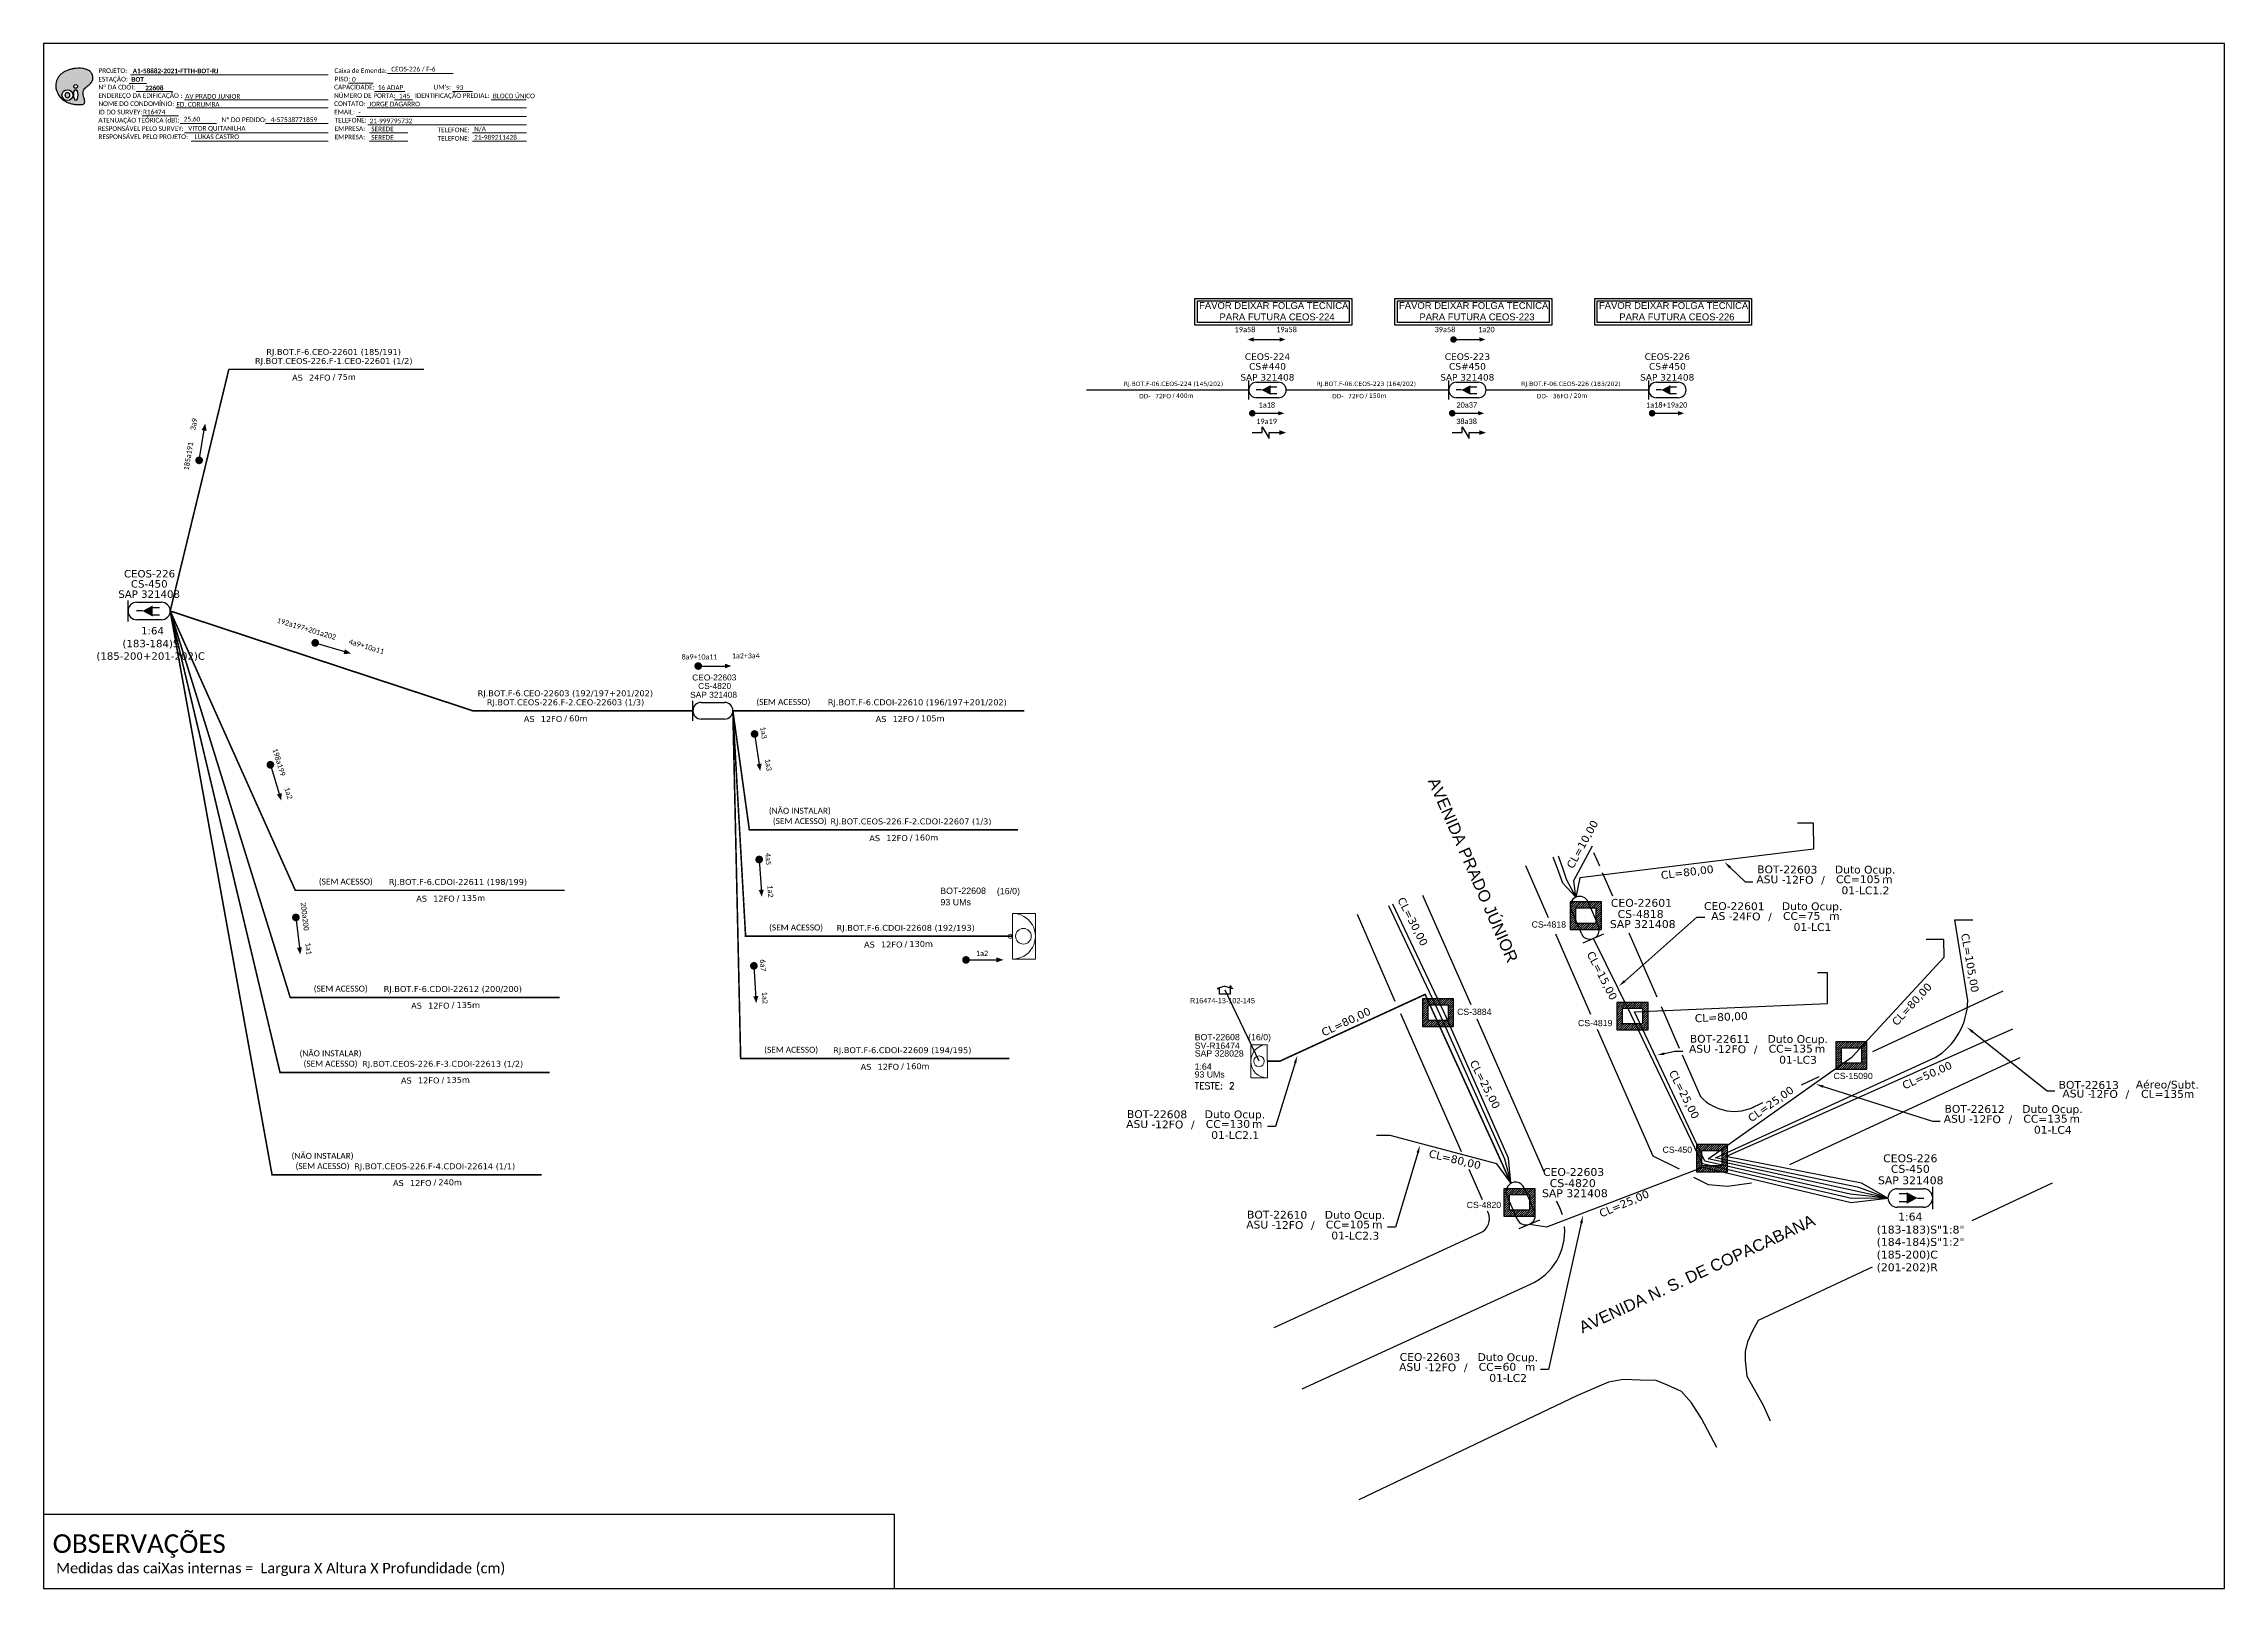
# Paper-space layout 'CDOI-22608' of a CAD drawing. Extents: x 0 to 839, y 0 to 594.
# The model-space entities are those that its viewports show. They can reach past a viewport. Long polylines and large blocks are cut down to what shows.
import ezdxf
from ezdxf import colors
from ezdxf.entities.mleader import LeaderData, LeaderLine
from ezdxf.enums import TextEntityAlignment as Align
from ezdxf.math import Vec2, Vec3

# ---------------------------------------------------------------- set-up
doc = ezdxf.new("R2010")
doc.units = 0
for name, color, linetype in [('10.1-Caixas Subterrâneas', 5, 'Continuous'), ('20.4-CEOS', 1, 'Continuous'), ('20.5-CABO AÉREO', 1, 'Continuous'), ('20.5-CEO', 1, 'Continuous'), ('CAP a instalar', 1, 'Continuous'), ('celulas gpon', 7, 'Continuous'), ('CEO', 5, 'Continuous'), ('label_cabos', 7, 'Continuous'), ('Legenda', 1, 'Continuous'), ('QUADRA', 7, 'Continuous'), ('Segmento de Logradouro Texto', 5, 'Continuous'), ('SETA', 7, 'Continuous'), ('surveys', 7, 'Continuous'), ('surveys legendas', 7, 'Continuous')]:
    doc.layers.add(name, color=color, linetype=linetype)
for name, color, linetype, lineweight in [("20.0-LEGENDA DOS CDO'S", 1, 'Continuous', 0), ('20.1-CDO_INTERIOR', 1, 'Continuous', 0), ('20.2-CDO_POSTE', 1, 'Continuous', 5), ('40.1-ETIQUETAS', 1, 'Continuous', 20)]:
    doc.layers.add(name, color=color, linetype=linetype, lineweight=lineweight)
doc.layers.add('EXTRA', color=50, linetype='Continuous', plot=False)
doc.styles.add('ARIAL', font='arial.ttf')
doc.styles.add('DIGICADE', font='arial.ttf')
doc.styles.add('ROMANS', font='romans')
doc.styles.add('siredit', font='verdana.ttf')
doc.styles.get("Standard").update_dxf_attribs({"font": 'arial.ttf'})
doc.styles.add('WMF-Calibri0', font='calibri.ttf')
doc.styles.add('WMF-Calibri1', font='calibrib.ttf')
doc.linetypes.add('FENCELINE1', pattern='A,0.25,-0.1,[133,ltypeshp.shx,S=0.1,R=0,X=-0.1,Y=0],-0.1,1', length=1.45)

# ---------------------------------------------------------------- blocks, each defined once
blk = doc.blocks.new('OI')
h = blk.add_hatch(color=40)
edge = h.paths.add_edge_path()
edge.add_spline(control_points=[(4.35, -0.67), (3.92, -0.99), (3.26, -1.5), (2.81, -2.59), (2.9, -3.5), (3.06, -4.27), (3.31, -4.85), (3.37, -5.39), (3.4, -5.88), (3.2, -6.4), (2.54, -6.61), (1.65, -6.63), (0.55, -6.67), (-0.56, -6.42), (-1.61, -6.14), (-2.77, -5.61), (-3.92, -4.77), (-4.89, -3.7), (-5.34, -2.65), (-5.6, -1.94), (-5.85, -0.96), (-5.71, 0.47), (-5.1, 2.02), (-4.14, 3.02), (-3.3, 3.61), (-2.37, 4.16), (-1.36, 4.44), (-0.56, 4.7), (0.79, 4.85), (2.24, 4.97), (3.79, 4.57), (4.67, 4.21), (5.44, 3.65), (5.76, 2.99), (6.03, 2.21), (6.01, 1.46), (5.72, 0.64), (5.31, 0.08), (4.88, -0.38), (4.51, -0.55), (4.35, -0.67)], knot_values=[0, 0, 0, 0, 1.60434, 2.417191, 3.427595, 4.282808, 4.776746, 5.304182, 5.888771, 6.258406, 6.858137, 7.79129, 8.986195, 10.124242, 11.187857, 12.242908, 13.953784, 15.414161, 16.515391, 17.349188, 17.675853, 19.552021, 21.515531, 22.568638, 23.63245, 24.621084, 25.782718, 26.745347, 27.142653, 29.870543, 31.004649, 31.921532, 32.709589, 33.801391, 34.042471, 35.192333, 35.971461, 36.628871, 37.254359, 37.836911, 37.836911, 37.836911, 37.836911], degree=3, periodic=0)
h.paths.add_polyline_path([(1.13, -0.87, -1), (-0.04, -0.87, -1)], flags=16)
edge = h.paths.add_edge_path(flags=16)
edge.add_ellipse((0.56, -3.59), major_axis=(-0.02, 1.71), ratio=0.361305, start_angle=0, end_angle=360)
h.paths.add_polyline_path([(-0.36, -3.62, -1), (-3.8, -3.62, -1)], flags=16)
edge = h.paths.add_edge_path(flags=0)
edge.add_ellipse((-2.08, -3.62), major_axis=(0, 0.885), ratio=0.758294, start_angle=0, end_angle=360)
at = {"color": 40}
for centre, radius in [((-2.08, -3.62), 1.72), ((0.54, -0.87), 0.587)]:
    blk.add_circle(centre, radius, dxfattribs=at)
blk.add_ellipse((-2.08, -3.62), major_axis=(0, 0.885), ratio=0.758294, start_param=-3.141592653589792, end_param=3.141592653589792, dxfattribs=at)
blk.add_ellipse((0.56, -3.59), major_axis=(-0.02, 1.71), ratio=0.361305, dxfattribs=at)
at = {"color": 40, "start_tangent": (-0.800898, -0.598801), "end_tangent": (-0.800898, -0.598801)}
blk.add_spline([(4.35, -0.67), (3.2, -1.78), (2.9, -2.54), (2.92, -3.55), (3.12, -4.38), (3.28, -4.85), (3.37, -5.37), (3.35, -5.95), (3.2, -6.29), (2.66, -6.55), (1.73, -6.63), (0.54, -6.62), (-0.58, -6.41), (-1.6, -6.11), (-2.56, -5.67), (-3.95, -4.67), (-4.89, -3.56), (-5.37, -2.56), (-5.64, -1.78), (-5.72, -1.46), (-5.63, 0.42), (-4.84, 2.22), (-4.13, 2.99), (-3.27, 3.62), (-2.4, 4.09), (-1.3, 4.47), (-0.37, 4.72), (0.02, 4.77), (2.75, 4.8), (3.85, 4.53), (4.69, 4.16), (5.31, 3.68), (5.85, 2.73), (5.93, 2.5), (5.94, 1.35), (5.67, 0.62), (5.29, 0.08), (4.84, -0.36), (4.35, -0.67)], degree=3, dxfattribs=at)
blk = doc.blocks.new('CARIMBO')
at = {"color": 7, "lineweight": 0}
for points in [[(134.48, -16.3), (159.61, -16.3)], [(35.15, -20.06), (41.7, -20.06)], [(35.66, -16.79), (111.64, -16.79)], [(37.81, -23.14), (51.75, -23.14)], [(119.43, -20.02), (128.92, -20.02)], [(129.48, -23.14), (141.1, -23.14)], [(159.42, -23.14), (167.09, -23.14)], [(40.13, -32.55), (54.07, -32.55)], [(52.97, -29.48), (111.64, -29.48)], [(56.38, -26.37), (111.64, -26.37)], [(122.56, -32.72), (187.83, -32.72)], [(126.6, -29.48), (187.83, -29.48)], [(137.07, -26.37), (144.01, -26.37)], [(174.24, -26.37), (187.8, -26.37)], [(54.67, -35.52), (68.61, -35.52)], [(56.38, -39.07), (111.64, -39.07)], [(126.84, -35.96), (187.83, -35.96)], [(127.45, -39.07), (142.25, -39.07)], [(167.06, -39.07), (187.83, -39.07)], [(58.87, -42.31), (111.64, -42.31)], [(127.45, -42.31), (142.25, -42.31)], [(167.06, -42.31), (187.83, -42.31)]]:
    blk.add_lwpolyline(points, dxfattribs=at)
at = {"color": 7, "xscale": 1.213923925163967, "yscale": 1.213923925163967, "zscale": 1.213923925163967, "rotation": 0.1532896023949059}
blk.add_blockref('OI', (13.86, -20.16), dxfattribs=at)
at = {"color": 7, "lineweight": 0, "style": 'WMF-Calibri0'}
for s, height, p in [('PROJETO:', 1.793, (23.26, -16.04)), ('Caixa de Emenda:', 1.7927, (114.02, -16.04)), ('ESTAÇÃO:', 1.793, (23.26, -19.32)), ('ENDEREÇO DA EDIFICAÇÃO :', 1.7927, (23.26, -25.63)), ('Nº DA CDOI:', 1.7927, (23.26, -22.39)), ('CAPACIDADE:', 1.7927, (113.91, -22.39)), ('NÚMERO DE PORTA:', 1.7927, (113.91, -25.63)), ('PISO:', 1.793, (114.09, -19.28)), ('IDENTIFICAÇÃO PREDIAL:', 1.7927, (144.99, -25.63)), ("UM's:", 1.793, (152.15, -22.39)), ('ATENUAÇÃO TEÓRICA (dB):', 1.7927, (23.26, -35.09)), ('NOME DO CONDOMÍNIO:', 1.7927, (23.26, -28.74)), ('ID DO SURVEY:', 1.7927, (23.26, -31.97)), ('CONTATO:', 1.793, (113.91, -28.74)), ('EMAIL:', 1.793, (113.91, -31.97)), ('TELEFONE:', 1.793, (114.09, -35.09)), ('RESPONSÁVEL PELO SURVEY:', 1.7927, (23.02, -38.32)), ('RESPONSÁVEL PELO PROJETO:', 1.7927, (23.26, -41.44)), ('EMPRESA:', 1.793, (114.09, -38.32)), ('EMPRESA:', 1.793, (114.09, -41.56)), ('TELEFONE:', 1.793, (153.7, -38.83)), ('TELEFONE:', 1.793, (153.7, -42.06))]:
    blk.add_text(s, height=height, dxfattribs=at).set_placement(p)
at = {"color": 7, "lineweight": 0, "flags": 8}
for tag, p, style in [('PROJ', (36.46, -16.13), 'WMF-Calibri1'), ('CEOS-XX', (135.87, -15.46), 'WMF-Calibri0'), ('EST', (35.94, -19.41), 'WMF-Calibri1'), ('LOGRADOURO', (56.65, -25.91), 'WMF-Calibri0'), ('PISO_PTR', (120.78, -19.42), 'WMF-Calibri0'), ('CAPAC.', (130.66, -22.52), 'WMF-Calibri0'), ('N°', (138.85, -25.77), 'WMF-Calibri0'), ("UC'S", (160.78, -22.54), 'WMF-Calibri0'), ('N°PREDIO', (174.94, -25.77), 'WMF-Calibri0'), ('_ID_', (40.39, -31.94), 'WMF-Calibri0'), ('NOME_DO_COND.', (53.23, -29.02), 'WMF-Calibri0'), ('O_POTEN', (56.06, -34.68), 'WMF-Calibri0'), ('EMAIL', (123.26, -32.12), 'WMF-Calibri0'), ('NOME_DO_CONTATO', (127.3, -28.89), 'WMF-Calibri0'), ('RES_SURVEY', (57.78, -38.23), 'WMF-Calibri0'), ('RES_PROJ', (60.27, -41.47), 'WMF-Calibri0'), ('TELEFONE', (127.55, -35.36), 'WMF-Calibri0'), ('EMP_RESP_SURVEY', (128.16, -38.47), 'WMF-Calibri0'), ('EMP_RESP_PROJ', (128.16, -41.71), 'WMF-Calibri0'), ('CONT_RESP_SURVEY', (167.76, -38.47), 'WMF-Calibri0'), ('CONT_RESP_PROJ', (167.76, -41.71), 'WMF-Calibri0')]:
    blk.add_attdef(tag, p, '', height=1.79, dxfattribs=dict(at, style=style))
at = {"color": 7, "lineweight": 0, "style": 'WMF-Calibri1', "flags": 8}
blk.add_attdef("N° CDO'S", text='', height=1.79, dxfattribs=at).set_placement((44.78, -22.68), align=Align.CENTER)
blk = doc.blocks.new('ETIQUETA_RS5F')
at = {"layer": '40.1-ETIQUETAS', "color": 0, "style": 'siredit'}
blk.add_text('/', height=1.5, dxfattribs=at).set_placement((1.58, -1.95), align=Align.MIDDLE_RIGHT)
for tag, p in [('ETIQUETA_R_SECUNDARIA', (1.21, 2.1)), ('ETIQUETA_R_PRIMARIA', (1.21, 4.1)), ('F_ATIVAS/F_MORTAS', (1.14, -4.24))]:
    blk.add_attdef(tag, text='', height=1.5, dxfattribs=at).set_placement(p, align=Align.MIDDLE_CENTER)
for tag, p in [('TIPO_CABO', (-6.58, -2.12)), ('CAP_CABO', (0.4, -2.09))]:
    blk.add_attdef(tag, text='', height=1.5, dxfattribs=at).set_placement(p, align=Align.MIDDLE_RIGHT)
blk.add_attdef('METROS', text='', height=1.5, dxfattribs=at).set_placement((2.14, -1.95), align=Align.MIDDLE_LEFT)
for tag, p in [('FUSÃO_1', (0.85, -8.39)), ('FUSÃO_2', (0.85, -10.6)), ('FUSÃO_3', (0.85, -12.93)), ('FUSÃO_4', (0.85, -15.14)), ('FUSÃO_5', (0.85, -17.16))]:
    blk.add_attdef(tag, text='', height=1.5, dxfattribs=at).set_placement(p, align=Align.CENTER)
blk = doc.blocks.new('CDOE-TEXTO PADRÃO')
at = {"layer": "20.0-LEGENDA DOS CDO'S", "color": 0, "style": 'ARIAL'}
for tag, p in [('CDO_N', (0.49, 7.39)), ('CORDOALHA', (0.5, 4.33)), ('SAP', (0.51, 1.67)), ('SPLITER_1', (0.59, -0.91)), ('SPLITER_2', (0.6, -3.55)), ('(XX-XX_F)S', (0.54, -8.29)), ('(XX-XX_L)S', (0.55, -10.83)), ('UMS', (0.55, -13.15))]:
    blk.add_attdef(tag, p, '', height=1.7, rotation=0.11799, dxfattribs=at)
blk.add_attdef('FIBRAS_UTILIZADAS', text='', height=1.7, rotation=0.11799, dxfattribs=at).set_placement((19.77, 7.43), align=Align.CENTER)
blk = doc.blocks.new('*X65')
at = {"color": 0, "linetype": 'Continuous'}
for p, q in [((-1.25, 0.34099), (-0.49099, 1.1)), ((-1.25, 0.517767), (-0.667767, 1.1)), ((-1.25, 0.694544), (-0.844544, 1.1)), ((-1.25, 0.87132), (-1.02132, 1.1)), ((-1.25, 1.048097), (-1.198097, 1.1)), ((-1.25, 0.164214), (-0.8035, 0.610714)), ((-1.25, -0.012563), (-0.8035, 0.433937)), ((-1.25, -0.18934), (-0.8035, 0.25716)), ((-1.25, -0.366117), (-0.8035, 0.080383)), ((-0.789214, 0.625), (-0.314214, 1.1)), ((-0.612437, 0.625), (-0.137437, 1.1)), ((-0.43566, 0.625), (0.03934, 1.1)), ((-0.258883, 0.625), (0.216117, 1.1)), ((-0.082107, 0.625), (0.392893, 1.1)), ((0.09467, 0.625), (0.56967, 1.1)), ((0.271447, 0.625), (0.746447, 1.1)), ((0.448223, 0.625), (0.923223, 1.1)), ((0.625, 0.625), (1.1, 1.1)), ((0.801777, 0.625), (1.25, 1.073223)), ((0.8035, 0.449947), (1.25, 0.896447)), ((0.8035, 0.27317), (1.25, 0.71967)), ((0.8035, 0.096393), (1.25, 0.542893)), ((0.8035, -0.080383), (1.25, 0.366117)), ((0.8035, -0.25716), (1.25, 0.18934)), ((0.8035, -0.433937), (1.25, 0.012563)), ((-1.25, -0.542893), (-0.8035, -0.096393)), ((-1.25, -0.71967), (-0.8035, -0.27317)), ((-1.25, -0.896447), (-0.8035, -0.449947)), ((-1.25, -1.073223), (-0.801777, -0.625)), ((-1.1, -1.1), (-0.625, -0.625)), ((-0.923223, -1.1), (-0.448223, -0.625)), ((-0.746447, -1.1), (-0.271447, -0.625)), ((-0.56967, -1.1), (-0.09467, -0.625)), ((-0.392893, -1.1), (0.082107, -0.625)), ((-0.216117, -1.1), (0.258883, -0.625)), ((-0.03934, -1.1), (0.43566, -0.625)), ((0.137437, -1.1), (0.612437, -0.625)), ((0.314214, -1.1), (0.789214, -0.625)), ((0.49099, -1.1), (1.25, -0.34099)), ((0.667767, -1.1), (1.25, -0.517767)), ((0.8035, -0.610714), (1.25, -0.164214)), ((0.844544, -1.1), (1.25, -0.694544)), ((1.02132, -1.1), (1.25, -0.87132)), ((1.198097, -1.1), (1.25, -1.048097))]:
    blk.add_line(p, q, dxfattribs=at)
blk = doc.blocks.new('MANHOLE_MQ')
at = {"color": 0, "linetype": 'Continuous'}
for p, q in [((0.00000623, 0.00000569), (-0.00000627, 0.00000569)), ((-0.00000627, 0.00000569), (-0.00000627, -0.00000531)), ((-0.00000404, 0.00000331), (0.00000399, 0.00000331)), ((-0.00000404, -0.00000294), (-0.00000404, 0.00000331)), ((0.00000399, 0.00000331), (0.00000399, -0.00000294)), ((0.00000623, -0.00000531), (0.00000623, 0.00000569)), ((-0.00000627, -0.00000531), (0.00000623, -0.00000531)), ((0.00000399, -0.00000294), (-0.00000404, -0.00000294)), ((0.00000399, -0.00000294), (0.00000399, -0.00000294))]:
    blk.add_line(p, q, dxfattribs=at)
at = {"color": 0, "linetype": 'Continuous', "xscale": 5e-06, "yscale": 5e-06, "zscale": 1e-05}
blk.add_blockref('*X65', (-0.00000002, 0.00000019), dxfattribs=at)
blk = doc.blocks.new('*U83')
at = {"layer": '20.4-CEOS', "color": 7, "style": 'siredit'}
for tag, p in [('FIBRAS_SPLITTER', (0, 0)), ('FIBRAS_TOP_C', (0, -4.13)), ('RESERVA_FINAIS', (0, -5.46))]:
    blk.add_attdef(tag, p, '', height=1.01, dxfattribs=at)
for tag, p, flags in [('QTDE', (0, -9.4), 1), ('ID_ATIVIDADE', (0, -6.77), 3), ('FATOR', (0, -8.09), 1), ('FID', (0, -10.71), 1)]:
    blk.add_attdef(tag, p, '', height=1.01, dxfattribs=dict(at, flags=flags))
blk = doc.blocks.new('*U85')
at = {"layer": '20.4-CEOS', "color": 7, "style": 'siredit'}
blk.add_attdef('FIBRAS_SPLITTER', (0, 0), '', height=1.01, dxfattribs=at)
for tag, p, flags in [('ID_ATIVIDADE', (0, -1.48), 3), ('FATOR', (0, -2.79), 1), ('QTDE', (0, -4.11), 1), ('FID', (0, -5.42), 1)]:
    blk.add_attdef(tag, p, '', height=1.01, dxfattribs=dict(at, flags=flags))
blk = doc.blocks.new('*U87')
at = {"layer": '20.5-CEO'}
for p, q in [((-1.56, 1.26), (1.8, 1.26)), ((1.8, -1.13), (-1.56, -1.13))]:
    blk.add_line(p, q, dxfattribs=at)
blk.add_lwpolyline([(-2.75, 1.51), (-2.75, -1.38)], dxfattribs=at)
for centre, start, end in [((-1.56, 0.07), 90, 270), ((1.8, 0.07), 270, 90)]:
    blk.add_arc(centre, 1.2, start, end, dxfattribs=at)
at = {"layer": '20.5-CEO', "color": 7, "style": 'siredit'}
for tag, p in [('FID', (0.11, 5.61)), ('LOCAL', (0.12, 4.23)), ('SAP', (0.12, 2.97)), ('FIBRAS_RESERVA', (0.12, -1.94))]:
    blk.add_attdef(tag, text='', height=1.01, dxfattribs=at).set_placement(p, align=Align.TOP_CENTER)
for tag, flags, p in [('ID_ATIVIDADE', 3, (0.11, -3.51)), ('FATOR', 1, (0.11, -4.82))]:
    blk.add_attdef(tag, text='', height=1.01, dxfattribs=dict(at, flags=flags)).set_placement(p, align=Align.TOP_CENTER)
at = {"layer": '20.5-CEO', "color": 7, "style": 'siredit', "flags": 3}
blk.add_attdef('QTDE', (-4.88, -7.06), '', height=1.01, dxfattribs=at)
blk = doc.blocks.new('Inst CDOI-64')
at = {"layer": '20.1-CDO_INTERIOR', "color": 1, "lineweight": 18}
blk.add_lwpolyline([(-2.12, -2.13), (-2.12, 2.12), (0, 2.12), (0.01, -2.13)], close=True, dxfattribs=at)
blk.add_circle((-1.06, 0), 0.68, dxfattribs=at)
blk.add_arc((0.01, 0), 2.13, 90.0276, 270.0276, dxfattribs=at)
at = {"layer": "20.0-LEGENDA DOS CDO'S", "style": 'ARIAL'}
for tag, p, rotation in [('FID', (-9.3, 2.69), 0.118), ('SAP', (-9.3, 0.61), 359.9724), ('SURVEY', (-9.3, 1.6), 359.9724), ('1:XX', (-9.31, -1.08), 359.9724), ('UMS', (-9.31, -2.09), 359.9724)]:
    blk.add_attdef(tag, p, '', height=0.8, rotation=rotation, dxfattribs=at)
at = {"layer": "20.0-LEGENDA DOS CDO'S"}
for tag, p, style, flags in [('ID_ATIVIDADE', (-9.3, 3.78), 'ARIAL', 3), ('FATOR', (-1.5, 3.78), 'ARIAL', 1), ('QTDE', (-9.18, -3.66), 'DIGICADE', 3)]:
    blk.add_attdef(tag, p, '', height=0.8, rotation=0.118, dxfattribs=dict(at, style=style, flags=flags))
at = {"layer": "20.0-LEGENDA DOS CDO'S", "style": 'ARIAL'}
blk.add_attdef('FIBRAS_UTILIZADAS', text='', height=0.8, rotation=359.9724, dxfattribs=at).set_placement((-0.99, 2.69), align=Align.CENTER)
blk = doc.blocks.new('Teste  FTTH')
at = {"color": 0, "lineweight": 0, "style": 'ROMANS'}
for tag, p in [('TESTE', (-2.3, -0.29)), ('QTDE', (0.21, -0.29))]:
    blk.add_attdef(tag, p, '', height=0.48, dxfattribs=at)
for tag, p, flags in [('FID', (-2.23, -1.25), 1), ('FATOR', (-2.23, -2.03), 3), ('ID_ATIVIDADE', (-2.23, -2.72), 3)]:
    blk.add_attdef(tag, p, '', height=0.48, dxfattribs=dict(at, flags=flags))
blk = doc.blocks.new('LEGENDA DOS CABOS')
at = {"layer": 'EXTRA', "color": 0, "style": 'siredit'}
for tag, p in [('ID', (4.6, 0.97)), ('XX', (9.03, 0.97))]:
    blk.add_attdef(tag, text='', height=0.48, rotation=359.69, dxfattribs=at).set_placement(p, align=Align.MIDDLE_CENTER)
at = {"layer": 'Legenda', "color": 0, "style": 'siredit'}
for tag, p in [('TIPO_CABO', (1.31, 0)), ('CABO', (4.69, -0.05)), ('/', (6.81, -0.05)), ('METROS', (10.03, -0.05))]:
    blk.add_attdef(tag, text='', height=0.8, rotation=359.69, dxfattribs=at).set_placement(p, align=Align.MIDDLE_CENTER)
blk = doc.blocks.new('Inst CB DT OCUP CFOA-SM-ASU-120-S-12')
at = {"layer": 'label_cabos', "color": 0, "style": 'siredit'}
for tag, flags, p in [('ID_ATIVIDADE', 3, (1.31, 2.67)), ('FATOR', 1, (11.56, 2.55))]:
    blk.add_attdef(tag, text='', height=1, rotation=359.69, dxfattribs=dict(at, flags=flags)).set_placement(p, align=Align.MIDDLE_CENTER)
for tag, p in [('TIPO_CABO', (1.26, 0)), ('DESTINO_CABO', (3.13, 1.26)), ('CABO', (4.69, -0.05)), ('/', (7.71, -0.05)), ('LANCE', (10.91, 0)), ('TIPO_CABO', (13.11, 1.24)), ('UND', (15.96, 0)), ('FID', (13.15, -1.41))]:
    blk.add_attdef(tag, text='', height=1, rotation=359.69, dxfattribs=at).set_placement(p, align=Align.MIDDLE_CENTER)
blk.add_attdef('QTDE', (12.43, -0.47), '', height=1, rotation=359.69, dxfattribs=at)
blk = doc.blocks.new('Inst CB DT OCUP CFOA-SM-AS-80-TS-24')
at = {"layer": 'label_cabos', "color": 0, "style": 'siredit'}
for tag, flags, p in [('ID_ATIVIDADE', 3, (1.31, 2.67)), ('FATOR', 1, (11.56, 2.55))]:
    blk.add_attdef(tag, text='', height=1, rotation=359.69, dxfattribs=dict(at, flags=flags)).set_placement(p, align=Align.MIDDLE_CENTER)
for tag, p in [('TIPO_CABO', (1.76, 0)), ('DESTINO_CABO', (3.13, 1.26)), ('CABO', (4.69, -0.05)), ('/', (7.71, -0.05)), ('LANCE', (10.91, 0)), ('TIPO_CABO', (13.11, 1.24)), ('UND', (15.96, 0)), ('FID', (13.15, -1.41))]:
    blk.add_attdef(tag, text='', height=1, rotation=359.69, dxfattribs=at).set_placement(p, align=Align.MIDDLE_CENTER)
blk.add_attdef('QTDE', (12.43, -0.47), '', height=1, rotation=359.69, dxfattribs=at)
blk = doc.blocks.new('SURVEY_SURVEY')
for p, q in [((0, 0.0000152), (-0.0000151, 0.0000108)), ((-0.0000151, 0.0000108), (-0.0000104, 0.0000108)), ((-0.0000103, 0), (-0.0000103, 0.0000108)), ((0.0000103, 0), (-0.0000103, 0)), ((0, 0.0000152), (0.0000151, 0.0000108)), ((0.0000101, 0.0000159), (0.0000117, 0.0000159)), ((0.0000101, 0.0000123), (0.0000101, 0.0000159)), ((0.0000151, 0.0000108), (0.0000103, 0.0000108)), ((0.0000103, 0.0000108), (0.0000103, 0)), ((0.0000117, 0.0000159), (0.0000117, 0.0000119))]:
    blk.add_line(p, q)

msp = doc.modelspace()

# ---------------------------------------------------------------- linework, layer by layer
msp.add_lwpolyline([(-89.32, 705.02), (749.25, 705.02), (749.25, 1299.02), (-89.32, 1299.02), (-89.32, 705.02)])
at = {"color": 7, "lineweight": 0}
msp.add_lwpolyline([(-4.01, 1268.26), (20.14, 1268.26)], dxfattribs=at)
at = {"color": 7, "ltscale": 9e-07}
for points in [[(353.4, 1201.06), (413.72, 1201.06), (413.72, 1190.8), (353.4, 1190.8)], [(354.36, 1200.1), (412.75, 1200.1), (412.75, 1191.76), (354.36, 1191.76)], [(430.27, 1201.06), (490.59, 1201.06), (490.59, 1190.8), (430.27, 1190.8)], [(431.23, 1200.1), (489.63, 1200.1), (489.63, 1191.76), (431.23, 1191.76)], [(507.15, 1201.06), (567.47, 1201.06), (567.47, 1190.8), (507.15, 1190.8)], [(508.11, 1200.1), (566.5, 1200.1), (566.5, 1191.76), (508.11, 1191.76)]]:
    msp.add_lwpolyline(points, close=True, dxfattribs=at)
at = {"color": 7}
for points in [[(375.97, 1185.24), (385.94, 1185.24)], [(452.84, 1185.24), (462.82, 1185.24)], [(375.45, 1156.87), (385.43, 1156.87)], [(379.27, 1149.43), (379.27, 1151.64), (381.91, 1147.23), (381.92, 1149.43)], [(452.33, 1156.87), (462.3, 1156.87)], [(456.15, 1149.43), (456.15, 1151.64), (458.79, 1147.23), (458.79, 1149.43)], [(529.2, 1156.87), (539.18, 1156.87)], [(-89.24, 733.5), (237.71, 733.5), (237.71, 705.02)]]:
    msp.add_lwpolyline(points, dxfattribs=at)
at = {"color": 7, "const_width": 1.25}
for points in [[(452.22, 1185.24, 1), (453.47, 1185.25, 1)], [(374.83, 1156.87, 1), (376.08, 1156.88, 1)], [(451.7, 1156.87, 1), (452.95, 1156.88, 1)], [(528.58, 1156.87, 1), (529.83, 1156.88, 1)]]:
    msp.add_lwpolyline(points, format="xyb", close=True, dxfattribs=at)
at = {"const_width": 1.47}
for points in [[(-29.63, 1138.04, 1), (-29.39, 1139.5, 1)], [(14.41, 1068.8, -1), (15.82, 1068.38, -1)], [(162.3, 1060.41, 1), (162.52, 1058.96, 1)], [(183.97, 1034.29, 1), (184.19, 1032.83, 1)], [(-2.34, 1022.43, 1), (-1.91, 1021.01, 1)], [(185.8, 986.03, 1), (185.89, 984.55, 1)], [(7.6, 963.74, 1), (7.77, 962.27, 1)], [(264.63, 946.68, 1), (266.1, 946.68, 1)], [(183.76, 945.13, 1), (183.85, 943.66, 1)]]:
    msp.add_lwpolyline(points, format="xyb", close=True, dxfattribs=at)
at = {"color": 4, "ltscale": 0.5}
msp.add_lwpolyline([(378.04, 907.71), (365, 935)], dxfattribs=at)
at = {"layer": '20.4-CEOS', "color": 7}
for p, q in [((377.11, 1168.82), (385.5, 1168.82)), ((453.99, 1168.82), (462.38, 1168.82)), ((530.86, 1168.82), (539.25, 1168.82)), ((385.5, 1162.84), (377.11, 1162.84)), ((462.38, 1162.84), (453.99, 1162.84)), ((539.25, 1162.84), (530.86, 1162.84)), ((-53.47, 1084.21), (-44.02, 1084.21)), ((-44.02, 1077.48), (-53.47, 1077.48)), ((623.47, 858.71), (633.5, 858.71)), ((633.5, 851.56), (623.47, 851.56))]:
    msp.add_line(p, q, dxfattribs=at)
at = {"layer": '20.4-CEOS', "color": 5}
for p, q in [((160.35, 1038.65), (160.35, 1046.35)), ((163.54, 1045.7), (172.51, 1045.7)), ((172.51, 1039.3), (163.54, 1039.3))]:
    msp.add_line(p, q, dxfattribs=at)
at = {"layer": '20.4-CEOS', "color": 7}
for points in [[(374.12, 1162.22), (374.12, 1169.44)], [(378.99, 1165.83), (376.97, 1165.83)], [(382.3, 1167.02), (384.85, 1167.02)], [(451, 1162.22), (451, 1169.44)], [(455.87, 1165.83), (453.85, 1165.83)], [(459.18, 1167.02), (461.73, 1167.02)], [(527.87, 1162.22), (527.87, 1169.44)], [(532.74, 1165.83), (530.72, 1165.83)], [(536.05, 1167.02), (538.6, 1167.02)], [(382.3, 1164.53), (384.85, 1164.53)], [(459.18, 1164.53), (461.73, 1164.53)], [(536.05, 1164.53), (538.6, 1164.53)], [(-56.84, 1076.79), (-56.84, 1084.91)], [(-47.63, 1082.18), (-44.76, 1082.18)], [(-51.35, 1080.85), (-53.63, 1080.85)], [(-47.63, 1079.38), (-44.76, 1079.38)], [(627.29, 856.69), (624.25, 856.69)], [(637.07, 859.44), (637.07, 850.82)], [(627.29, 853.71), (624.25, 853.71)], [(631.25, 855.13), (633.66, 855.13)]]:
    msp.add_lwpolyline(points, dxfattribs=at)
for points in [[(378.99, 1165.83, 0, 3.69, 0), (382.46, 1165.83, 3.69, 3.69, 0)], [(455.87, 1165.83, 0, 3.69, 0), (459.33, 1165.83, 3.69, 3.69, 0)], [(532.74, 1165.83, 0, 3.69, 0), (536.21, 1165.83, 3.69, 3.69, 0)], [(-51.35, 1080.85, 0, 4.16, 0), (-47.45, 1080.85, 4.16, 4.16, 0)], [(631.25, 855.13, 0, 4.41, 0), (627.11, 855.13, 4.41, 4.41, 0)]]:
    msp.add_lwpolyline(points, format="xyseb", dxfattribs=at)
for centre, radius, start, end in [((377.11, 1165.83), 2.99, 90, 270), ((385.5, 1165.83), 2.99, 270, 90), ((453.99, 1165.83), 2.99, 90, 270), ((462.38, 1165.83), 2.99, 270, 90), ((530.86, 1165.83), 2.99, 90, 270), ((539.25, 1165.83), 2.99, 270, 90), ((-53.47, 1080.85), 3.37, 90, 270), ((-44.02, 1080.85), 3.37, 270, 90), ((623.47, 855.13), 3.58, 90, 270), ((633.5, 855.13), 3.58, 270, 90)]:
    msp.add_arc(centre, radius, start, end, dxfattribs=at)
at = {"layer": '20.4-CEOS', "color": 5}
for centre, start, end in [((163.54, 1042.5), 90, 270), ((172.51, 1042.5), 270, 90)]:
    msp.add_arc(centre, 3.2, start, end, dxfattribs=at)
at = {"layer": '20.5-CABO AÉREO', "color": 7, "ltscale": 8, "const_width": 0.5}
for points in [[(311.62, 1165.83), (374.12, 1165.83)], [(388.5, 1165.83), (451, 1165.83)], [(465.37, 1165.83), (527.87, 1165.83)]]:
    msp.add_lwpolyline(points, dxfattribs=at)
at = {"layer": '20.5-CEO', "color": 5}
for p, q in [((477.34, 846.93), (473.38, 856.2)), ((479.98, 859.02), (483.94, 849.76))]:
    msp.add_line(p, q, dxfattribs=at)
msp.add_lwpolyline([(478.07, 843.34), (486.03, 846.75)], dxfattribs=at)
for centre, start, end in [((476.68, 857.61), 23.13845, 203.13845), ((480.64, 848.35), 203.13845, 23.13845)]:
    msp.add_arc(centre, 3.59, start, end, dxfattribs=at)
at = {"layer": '40.1-ETIQUETAS'}
msp.add_line((283.28, 947.01), (283.28, 964.55), dxfattribs=at)
msp.add_lwpolyline([(283.28, 964.55), (292.06, 964.55), (292.06, 946.97), (283.28, 946.97)], close=True, dxfattribs=at)
for centre, major_axis, start_param, end_param in [((283.28, 955.78), (-6.2, 6.2), 2.356194, 5.497787), ((282.47, 955.77), (-0.574, 0.574), 2.356194490191767, 8.639379797371353), ((287.44, 955.78), (2.14, 2.14), 3.926991, 10.210176)]:
    msp.add_ellipse(centre, major_axis=major_axis, ratio=1, start_param=start_param, end_param=end_param, dxfattribs=at)
at = {"layer": 'CAP a instalar', "color": 7, "linetype": 'FENCELINE1', "ltscale": 7, "const_width": 0.61}
for points in [[(-40.65, 1080.84), (-18.1, 1173.76)], [(56.96, 1173.76), (-18.1, 1173.76)], [(160.35, 1042.5), (75.65, 1042.5), (-40.65, 1080.84)], [(-40.65, 1080.84), (7.46, 973.43), (111.09, 973.43)], [(-40.65, 1080.84), (-1.47, 864.01), (102.16, 864.01)], [(-40.65, 1080.84), (1.59, 903.42), (105.23, 903.42)], [(-40.65, 1080.84), (5.5, 932.27), (109.14, 932.27)], [(175.71, 1042.5), (182.05, 996.69), (285.31, 996.69)], [(175.71, 1042.5), (178.71, 908.74), (281.97, 908.74)], [(175.71, 1042.5), (287.76, 1042.5)]]:
    msp.add_lwpolyline(points, dxfattribs=at)
at = {"layer": 'CAP a instalar', "linetype": 'FENCELINE1', "ltscale": 7, "const_width": 0.61}
msp.add_lwpolyline([(175.71, 1042.5), (180.61, 955.77), (283.28, 955.77)], dxfattribs=at)
at = {"layer": 'CAP a instalar', "color": 7, "ltscale": 5}
for points in [[(585.04, 999.34), (591.11, 999.34), (591.21, 989.21), (501.46, 978.2), (501.46, 978.2), (499.92, 970.81), (499.92, 970.81)], [(499.92, 970.81), (499.14, 977.16), (499.14, 977.16), (506.31, 990.57)], [(499.92, 970.81), (499.92, 970.81), (494.91, 976.17), (492.81, 981.8), (491.2, 986.15)], [(474.83, 860.91), (474.02, 870.47), (449.12, 926.73), (429.53, 968.11)], [(619.89, 855.13), (605.83, 854.94), (548.57, 868.24), (521.14, 925.56), (506.7, 954.95)], [(619.89, 855.13), (550.7, 870.14), (606.07, 909.38), (641.46, 947.71), (641.35, 954.52), (634.62, 954.52)], [(619.89, 855.13), (605.35, 856.63), (549.46, 869.25), (522.4, 926.73), (596.67, 929.93), (596.66, 941.71), (592.8, 941.76)], [(474.83, 860.91), (469.54, 868.26), (428.49, 879.21), (423.18, 879.21)], [(482.05, 845.04), (488.74, 844.09), (548.63, 867), (605.73, 853.34), (619.89, 855.13)]]:
    msp.add_lwpolyline(points, dxfattribs=at)
at = {"layer": 'CAP a instalar', "color": 8, "ltscale": 5}
for points in [[(493.11, 986.71), (494.78, 982.14), (496.33, 977.48), (499.92, 970.81)], [(427.82, 967.61), (447.58, 925.7), (472.48, 870.13), (474.83, 860.91)], [(619.89, 855.13), (609.72, 860.8), (557.56, 871.12), (667.9, 920.22)]]:
    msp.add_lwpolyline(points, dxfattribs=at)
msp.add_lwpolyline([(619.89, 855.13), (608.67, 859.22), (553.6, 870.63), (638.01, 909.1, 0.257674), (650.56, 931.04), (645.58, 962.05), (652.57, 962.05)], format="xyb", dxfattribs=at)
at = {"layer": 'CAP a instalar', "ltscale": 5, "const_width": 0.6}
msp.add_lwpolyline([(474.83, 860.91), (471.18, 869.1), (441.91, 933.41), (385.97, 907.71), (381.22, 907.71)], dxfattribs=at)
at = {"layer": 'QUADRA'}
for points in [[(480.45, 983), (489.21, 963.03)], [(459.55, 929.35), (441.08, 971.49)], [(491.98, 956.72), (505.56, 925.77)], [(487.67, 865.18), (461.93, 923.9)], [(508.04, 920.11), (529.44, 871.33), (539.65, 866.39)], [(582.15, 867.95), (670.73, 909.14)], [(545.15, 863.08), (550.78, 860.33), (558.22, 859.69), (567.37, 860.93)], [(683.07, 860.81), (652.12, 846.37)], [(613.86, 828.52), (570.02, 808.07), (567.61, 803.81), (565.91, 799.78), (565.02, 796.16), (564.95, 792.69), (565.59, 786.63), (571.9, 775.43), (574.64, 769.48)], [(554.02, 759.2), (548.23, 770.37), (544.4, 776.32), (540.47, 780.78), (535.12, 783.16), (530.69, 785), (524.66, 785.14), (518, 785.28), (512.44, 784.33), (500.46, 779.22), (416.48, 739.08)]]:
    msp.add_lwpolyline(points, dxfattribs=at)
at = {"layer": 'QUADRA', "color": 8}
for points in [[(506.67, 987.96), (508.94, 982.8)], [(510.03, 980.3), (513.95, 971.37)], [(430.45, 930.72), (415.84, 964.11)], [(520.23, 957.07), (531.01, 932.48)], [(614.11, 911.5), (664.18, 934.79)], [(455.91, 872.84), (432.53, 926.01)], [(532.66, 928.72), (535.14, 923.07)], [(535.14, 923.07), (539.65, 912.79)], [(540.79, 910.2), (547.82, 894.16)], [(586.62, 898.71), (593.49, 901.91)], [(567.03, 889.6), (571.74, 891.79)], [(463.97, 854.46), (458.87, 866.1)], [(383.82, 805.39), (418.23, 821.14)]]:
    msp.add_lwpolyline(points, dxfattribs=at)
msp.add_lwpolyline([(418.23, 821.14), (463.12, 841.69, 0.409456), (466.12, 849.56), (465.86, 850.13)], format="xyb", dxfattribs=at)
at = {"layer": 'QUADRA'}
for points in [[(494.69, 848.68, 0.063632), (492.42, 853.91)], [(394.65, 781.74), (482.45, 821.94, 0.315636), (495.51, 844.23, 0.315636)]]:
    msp.add_lwpolyline(points, format="xyb", dxfattribs=at)
at = {"layer": 'QUADRA', "color": 8}
msp.add_arc((560.77, 905.99), 17.54, 222.39233, 298.99895, dxfattribs=at)
at = {"layer": 'SETA'}
for points in [[(-29.51, 1138.77), (-27.41, 1151.27)], [(15.11, 1068.59), (27.26, 1064.97)], [(162.41, 1059.68), (173.65, 1059.68)], [(184.08, 1033.56), (185.94, 1021.02)], [(-2.12, 1021.72), (1.56, 1009.59)], [(185.84, 985.29), (186.68, 972.64)], [(7.68, 963.01), (9.14, 950.41)], [(183.81, 944.4), (184.57, 931.74)], [(265.36, 946.68), (278.04, 946.68)]]:
    msp.add_lwpolyline(points, dxfattribs=at)
at = {"layer": 'SETA', "color": 7}
for points in [[(375.45, 1149.43), (379.27, 1149.43)], [(381.92, 1149.43), (385.91, 1149.43)], [(452.33, 1149.43), (456.15, 1149.43)], [(458.79, 1149.43), (462.78, 1149.43)]]:
    msp.add_lwpolyline(points, dxfattribs=at)
for points in [[(375.97, 1184.41), (373.68, 1185.23), (375.96, 1186.08)], [(385.94, 1186.08), (388.23, 1185.26), (385.95, 1184.41)], [(462.81, 1186.08), (465.11, 1185.26), (462.82, 1184.41)], [(385.42, 1157.71), (387.72, 1156.89), (385.43, 1156.04)], [(462.3, 1157.71), (464.59, 1156.89), (462.31, 1156.04)], [(539.17, 1157.71), (541.47, 1156.89), (539.18, 1156.04)], [(385.91, 1150.35), (388.43, 1149.43), (385.91, 1148.52)], [(462.78, 1150.35), (465.3, 1149.43), (462.78, 1148.52)]]:
    msp.add_solid(points, dxfattribs=at)
at = {"layer": 'SETA'}
for points in [[(-28.57, 1150.43), (-27.16, 1152.94), (-26.63, 1150.11)], [(26, 1064.3), (28.87, 1064.47), (26.56, 1066.19)], [(172.74, 1060.57), (175.14, 1059.7), (172.74, 1058.83)], [(186.78, 1022.17), (186.21, 1019.35), (184.84, 1021.88)], [(2.22, 1010.85), (2.07, 1007.98), (0.34, 1010.28)], [(187.62, 973.72), (186.81, 970.96), (185.65, 973.59)], [(10.02, 951.54), (9.35, 948.74), (8.06, 951.31)], [(277.02, 947.68), (279.73, 946.7), (277.02, 945.71)], [(185.51, 932.82), (184.7, 930.06), (183.55, 932.7)]]:
    msp.add_solid(points, dxfattribs=at)

# ---------------------------------------------------------------- block references
ref = msp.add_blockref('CARIMBO', (-91.51, 1303.77))
ref.add_attrib('PROJ', 'A1-58882-2021-FTTH-BOT-RJ', (-55.05, 1287.63), dxfattribs={"color": 7, "lineweight": 0, "height": 1.7927, "style": 'WMF-Calibri1'})
ref.add_attrib('EST', 'BOT', (-55.57, 1284.35), dxfattribs={"color": 7, "lineweight": 0, "height": 1.793, "style": 'WMF-Calibri1'})
ref.add_attrib("N° CDO'S", '22608', dxfattribs={"color": 7, "lineweight": 0, "height": 1.793, "style": 'WMF-Calibri1'}).set_placement((-46.73, 1281.09), align=Align.CENTER)
ref.add_attrib('LOGRADOURO', 'AV PRADO JUNIOR', (-34.86, 1277.86), dxfattribs={"color": 7, "lineweight": 0, "height": 1.7927, "style": 'WMF-Calibri0'})
ref.add_attrib('NOME_DO_COND.', 'ED. CORUMBA', (-38.28, 1274.74), dxfattribs={"color": 7, "lineweight": 0, "height": 1.7927, "style": 'WMF-Calibri0'})
ref.add_attrib('_ID_', 'R16474', (-51.11, 1271.83), dxfattribs={"color": 7, "lineweight": 0, "height": 1.793, "style": 'WMF-Calibri0'})
ref.add_attrib('O_POTEN', '25,60', (-35.45, 1269.09), dxfattribs={"color": 7, "lineweight": 0, "height": 1.793, "style": 'WMF-Calibri0'})
ref.add_attrib('RES_SURVEY', 'VITOR QUITANILHA', (-33.73, 1265.54), dxfattribs={"color": 7, "lineweight": 0, "height": 1.7927, "style": 'WMF-Calibri0'})
ref.add_attrib('RES_PROJ', 'LUKAS CASTRO', (-31.24, 1262.3), dxfattribs={"color": 7, "lineweight": 0, "height": 1.7927, "style": 'WMF-Calibri0'})
ref.add_attrib('CEOS-XX', 'CEOS-226 / F-6', (44.36, 1288.31), dxfattribs={"color": 7, "lineweight": 0, "height": 1.7927, "style": 'WMF-Calibri0'})
ref.add_attrib('CAPAC.', '16 ADAP', (39.15, 1281.25), dxfattribs={"color": 7, "lineweight": 0, "height": 1.793, "style": 'WMF-Calibri0'})
ref.add_attrib("UC'S", '93', (69.27, 1281.23), dxfattribs={"color": 7, "lineweight": 0, "height": 1.793, "style": 'WMF-Calibri0'})
ref.add_attrib('PISO_PTR', '0', (29.28, 1284.34), dxfattribs={"color": 7, "lineweight": 0, "height": 1.79, "style": 'WMF-Calibri0'})
ref.add_attrib('N°', '145', (47.34, 1278), dxfattribs={"color": 7, "lineweight": 0, "height": 1.793, "style": 'WMF-Calibri0'})
ref.add_attrib('N°PREDIO', 'BLOCO ÚNICO', (83.43, 1278), dxfattribs={"color": 7, "lineweight": 0, "height": 1.7927, "style": 'WMF-Calibri0'})
ref.add_attrib('NOME_DO_CONTATO', 'JORGE DAGARRO', (35.79, 1274.88), dxfattribs={"color": 7, "lineweight": 0, "height": 1.7927, "style": 'WMF-Calibri0'})
ref.add_attrib('EMAIL', '-', (31.75, 1271.65), dxfattribs={"color": 7, "lineweight": 0, "height": 1.79, "style": 'WMF-Calibri0'})
ref.add_attrib('TELEFONE', '21-999795732', (36.04, 1268.41), dxfattribs={"color": 7, "lineweight": 0, "height": 1.7927, "style": 'WMF-Calibri0'})
ref.add_attrib('EMP_RESP_SURVEY', 'SEREDE', (36.65, 1265.3), dxfattribs={"color": 7, "lineweight": 0, "height": 1.793, "style": 'WMF-Calibri0'})
ref.add_attrib('EMP_RESP_PROJ', 'SEREDE', (36.65, 1262.06), dxfattribs={"color": 7, "lineweight": 0, "height": 1.793, "style": 'WMF-Calibri0'})
ref.add_attrib('CONT_RESP_SURVEY', 'N/A', (76.25, 1265.3), dxfattribs={"color": 7, "lineweight": 0, "height": 1.793, "style": 'WMF-Calibri0'})
ref.add_attrib('CONT_RESP_PROJ', '21-989211428', (76.25, 1262.06), dxfattribs={"color": 7, "lineweight": 0, "height": 1.7927, "style": 'WMF-Calibri0'})
at = {"color": 0, "lineweight": 0, "xscale": 3, "yscale": 3, "zscale": 3}
msp.add_blockref('Inst CDOI-64', (381.21, 907.71), dxfattribs=at).add_auto_attribs({'FIBRAS_UTILIZADAS': '(16/0)', 'SURVEY': 'SV-R16474', 'SAP': 'SAP 328028', '1:XX': '1:64', 'UMS': '93 UMs', 'FID': 'BOT-22608'})
at = {"layer": '10.1-Caixas Subterrâneas', "color": 30, "xscale": 959362.6629334745, "yscale": 959362.6629334745, "zscale": 959362.6629334745, "rotation": 180.0000000000628}
for p in [(503.68, 963.87), (446.85, 926.57), (521.6, 925.25), (605.78, 910.11), (552.18, 870.63), (478.19, 853.61)]:
    msp.add_blockref('MANHOLE_MQ', p, dxfattribs=at)
at = {"layer": "20.0-LEGENDA DOS CDO'S", "lineweight": 0, "xscale": 5.251499999999977, "yscale": 5.251499999999977, "zscale": 5.251499999999977, "rotation": 0.004078562105398201}
msp.add_blockref('Teste  FTTH', (365.4, 898.54), dxfattribs=at).add_auto_attribs({'TESTE': 'TESTE:', 'QTDE': '2'})
at = {"layer": '20.2-CDO_POSTE', "color": 5}
ref = msp.add_blockref('CDOE-TEXTO PADRÃO', (159.95, 1044.98), dxfattribs=dict(at, xscale=1.352264473524386, yscale=1.352264473524386, zscale=1.352264473524386))
ref.add_attrib('CDO_N', 'CEO-22603', (160.1, 1054.12), dxfattribs={"layer": "20.0-LEGENDA DOS CDO'S", "color": 0, "height": 2.299, "rotation": 0.11799, "style": 'ARIAL'})
ref.add_attrib('CORDOALHA', 'CS-4820', (162.37, 1050.85), dxfattribs={"layer": "20.0-LEGENDA DOS CDO'S", "color": 0, "height": 2.299, "rotation": 0.11799, "style": 'ARIAL'})
ref.add_attrib('SAP', 'SAP 321408', (159.28, 1047.46), dxfattribs={"layer": "20.0-LEGENDA DOS CDO'S", "color": 0, "height": 2.299, "rotation": 0.11799, "style": 'ARIAL'})
at = {"layer": '20.4-CEOS', "color": 0, "lineweight": 0}
ref = msp.add_blockref('*U83', (615.54, 841.48), dxfattribs=dict(at, xscale=3.0000015, yscale=3.0000015, zscale=3.0000015))
ref.add_attrib('FIBRAS_SPLITTER', '(183-183)S"1:8"', (615.54, 841.48), dxfattribs={"color": 7, "height": 3.029, "style": 'siredit'})
ref.add_attrib('FIBRAS_TOP_C', '(185-200)C', (615.54, 831.85), dxfattribs={"color": 7, "height": 3.029, "style": 'siredit'})
ref.add_attrib('RESERVA_FINAIS', '(201-202)R', (615.54, 826.99), dxfattribs={"color": 7, "height": 3.029, "style": 'siredit'})
at = {"layer": '20.4-CEOS', "color": 0, "lineweight": 0, "xscale": 3.0000015, "yscale": 3.0000015, "zscale": 3.0000015}
msp.add_blockref('*U85', (615.54, 836.74), dxfattribs=at).add_auto_attribs({'FIBRAS_SPLITTER': '(184-184)S"1:2"'})
at = {"layer": '20.5-CEO', "color": 0, "lineweight": 0}
ref = msp.add_blockref('*U87', (503.64, 962.62), dxfattribs=dict(at, xscale=3, yscale=3, zscale=3, rotation=113.1384496281748))
ref.add_attrib('LOCAL', 'CS-4818', dxfattribs={"color": 7, "height": 3.041, "style": 'siredit'}).set_placement((524.77, 965.86), align=Align.TOP_CENTER)
ref.add_attrib('SAP', 'SAP 321408', dxfattribs={"color": 7, "height": 3.041, "style": 'siredit'}).set_placement((525.59, 961.98), align=Align.TOP_CENTER)
ref.add_attrib('FID', 'CEO-22601', dxfattribs={"layer": '20.4-CEOS', "color": 7, "height": 3.029, "style": 'siredit'}).set_placement((525.09, 970.13), align=Align.TOP_CENTER)
at = {"layer": '40.1-ETIQUETAS', "color": 7}
ref = msp.add_blockref('ETIQUETA_RS5F', (20.44, 1173.79), dxfattribs=dict(at, xscale=1.524705862744798, yscale=1.524705862744798, zscale=1.524705862744798))
ref.add_attrib('ETIQUETA_R_PRIMARIA', 'RJ.BOT.F-6.CEO-22601 (185/191)', dxfattribs={"color": 0, "height": 2.2871, "style": 'siredit'}).set_placement((22.19, 1180.46), align=Align.MIDDLE_CENTER)
ref.add_attrib('ETIQUETA_R_SECUNDARIA', 'RJ.BOT.CEOS-226.F-1.CEO-22601 (1/2)', dxfattribs={"color": 0, "height": 2.2871, "style": 'siredit'}).set_placement((22.25, 1177), align=Align.MIDDLE_CENTER)
ref.add_attrib('TIPO_CABO', 'AS', dxfattribs={"color": 0, "height": 2.287, "style": 'siredit'}).set_placement((10.36, 1170.56), align=Align.MIDDLE_RIGHT)
ref.add_attrib('CAP_CABO', '24FO', dxfattribs={"color": 0, "height": 2.287, "style": 'siredit'}).set_placement((21, 1170.6), align=Align.MIDDLE_RIGHT)
ref.add_attrib('METROS', '75m', dxfattribs={"color": 0, "height": 2.287, "style": 'siredit'}).set_placement((23.66, 1170.81), align=Align.MIDDLE_LEFT)
ref = msp.add_blockref('ETIQUETA_RS5F', (343.76, 1165.84), dxfattribs=dict(at, xscale=1.125000000000007, yscale=1.125000000000007, zscale=1.125000000000007))
ref.add_attrib('ETIQUETA_R_SECUNDARIA', 'RJ.BOT.F-06.CEOS-224 (145/202)', dxfattribs={"color": 0, "height": 1.6875, "style": 'siredit'}).set_placement((345.13, 1168.21), align=Align.MIDDLE_CENTER)
ref.add_attrib('TIPO_CABO', 'DD-', dxfattribs={"color": 0, "height": 1.688, "style": 'siredit'}).set_placement((336.35, 1163.46), align=Align.MIDDLE_RIGHT)
ref.add_attrib('CAP_CABO', '72FO', dxfattribs={"color": 0, "height": 1.688, "style": 'siredit'}).set_placement((344.21, 1163.49), align=Align.MIDDLE_RIGHT)
ref.add_attrib('METROS', '400m', dxfattribs={"color": 0, "height": 1.688, "style": 'siredit'}).set_placement((346.17, 1163.65), align=Align.MIDDLE_LEFT)
ref = msp.add_blockref('ETIQUETA_RS5F', (417.93, 1165.84), dxfattribs=dict(at, xscale=1.125000000000007, yscale=1.125000000000007, zscale=1.125000000000007))
ref.add_attrib('ETIQUETA_R_SECUNDARIA', 'RJ.BOT.F-06.CEOS-223 (164/202)', dxfattribs={"color": 0, "height": 1.6875, "style": 'siredit'}).set_placement((419.29, 1168.21), align=Align.MIDDLE_CENTER)
ref.add_attrib('TIPO_CABO', 'DD-', dxfattribs={"color": 0, "height": 1.688, "style": 'siredit'}).set_placement((410.52, 1163.46), align=Align.MIDDLE_RIGHT)
ref.add_attrib('CAP_CABO', '72FO', dxfattribs={"color": 0, "height": 1.688, "style": 'siredit'}).set_placement((418.37, 1163.49), align=Align.MIDDLE_RIGHT)
ref.add_attrib('METROS', '150m', dxfattribs={"color": 0, "height": 1.688, "style": 'siredit'}).set_placement((420.34, 1163.65), align=Align.MIDDLE_LEFT)
ref = msp.add_blockref('ETIQUETA_RS5F', (496.6, 1165.84), dxfattribs=dict(at, xscale=1.125000000000007, yscale=1.125000000000007, zscale=1.125000000000007))
ref.add_attrib('ETIQUETA_R_SECUNDARIA', 'RJ.BOT.F-06.CEOS-226 (183/202)', dxfattribs={"color": 0, "height": 1.6875, "style": 'siredit'}).set_placement((497.97, 1168.21), align=Align.MIDDLE_CENTER)
ref.add_attrib('TIPO_CABO', 'DD-', dxfattribs={"color": 0, "height": 1.688, "style": 'siredit'}).set_placement((489.2, 1163.46), align=Align.MIDDLE_RIGHT)
ref.add_attrib('CAP_CABO', '36FO', dxfattribs={"color": 0, "height": 1.688, "style": 'siredit'}).set_placement((497.05, 1163.49), align=Align.MIDDLE_RIGHT)
ref.add_attrib('METROS', '20m', dxfattribs={"color": 0, "height": 1.688, "style": 'siredit'}).set_placement((499.01, 1163.65), align=Align.MIDDLE_LEFT)
ref = msp.add_blockref('ETIQUETA_RS5F', (109.55, 1042.53), dxfattribs=dict(at, xscale=1.524705862744798, yscale=1.524705862744798, zscale=1.524705862744798))
ref.add_attrib('ETIQUETA_R_PRIMARIA', 'RJ.BOT.F-6.CEO-22603 (192/197+201/202)', dxfattribs={"color": 0, "height": 2.2871, "style": 'siredit'}).set_placement((111.3, 1049.2), align=Align.MIDDLE_CENTER)
ref.add_attrib('ETIQUETA_R_SECUNDARIA', 'RJ.BOT.CEOS-226.F-2.CEO-22603 (1/3)', dxfattribs={"color": 0, "height": 2.2871, "style": 'siredit'}).set_placement((111.36, 1045.74), align=Align.MIDDLE_CENTER)
ref.add_attrib('TIPO_CABO', 'AS', dxfattribs={"color": 0, "height": 2.287, "style": 'siredit'}).set_placement((99.47, 1039.31), align=Align.MIDDLE_RIGHT)
ref.add_attrib('CAP_CABO', '12FO', dxfattribs={"color": 0, "height": 2.287, "style": 'siredit'}).set_placement((110.11, 1039.34), align=Align.MIDDLE_RIGHT)
ref.add_attrib('METROS', '60m', dxfattribs={"color": 0, "height": 2.287, "style": 'siredit'}).set_placement((112.77, 1039.55), align=Align.MIDDLE_LEFT)
ref = msp.add_blockref('ETIQUETA_RS5F', (244.85, 1042.53), dxfattribs=dict(at, xscale=1.524705862744798, yscale=1.524705862744798, zscale=1.524705862744798))
ref.add_attrib('ETIQUETA_R_SECUNDARIA', 'RJ.BOT.F-6.CDOI-22610 (196/197+201/202)', dxfattribs={"color": 0, "height": 2.2871, "style": 'siredit'}).set_placement((246.66, 1045.74), align=Align.MIDDLE_CENTER)
ref.add_attrib('TIPO_CABO', 'AS', dxfattribs={"color": 0, "height": 2.287, "style": 'siredit'}).set_placement((234.76, 1039.31), align=Align.MIDDLE_RIGHT)
ref.add_attrib('CAP_CABO', '12FO', dxfattribs={"color": 0, "height": 2.287, "style": 'siredit'}).set_placement((245.41, 1039.34), align=Align.MIDDLE_RIGHT)
ref.add_attrib('METROS', '105m', dxfattribs={"color": 0, "height": 2.287, "style": 'siredit'}).set_placement((248.07, 1039.55), align=Align.MIDDLE_LEFT)
ref = msp.add_blockref('ETIQUETA_RS5F', (242.41, 996.72), dxfattribs=dict(at, xscale=1.524705862744798, yscale=1.524705862744798, zscale=1.524705862744798))
ref.add_attrib('ETIQUETA_R_SECUNDARIA', 'RJ.BOT.CEOS-226.F-2.CDOI-22607 (1/3)', dxfattribs={"color": 0, "height": 2.2871, "style": 'siredit'}).set_placement((244.21, 999.93), align=Align.MIDDLE_CENTER)
ref.add_attrib('TIPO_CABO', 'AS', dxfattribs={"color": 0, "height": 2.287, "style": 'siredit'}).set_placement((232.32, 993.5), align=Align.MIDDLE_RIGHT)
ref.add_attrib('CAP_CABO', '12FO', dxfattribs={"color": 0, "height": 2.287, "style": 'siredit'}).set_placement((242.97, 993.53), align=Align.MIDDLE_RIGHT)
ref.add_attrib('METROS', '160m', dxfattribs={"color": 0, "height": 2.287, "style": 'siredit'}).set_placement((245.63, 993.75), align=Align.MIDDLE_LEFT)
ref = msp.add_blockref('ETIQUETA_RS5F', (68.19, 973.46), dxfattribs=dict(at, xscale=1.524705862744798, yscale=1.524705862744798, zscale=1.524705862744798))
ref.add_attrib('ETIQUETA_R_SECUNDARIA', 'RJ.BOT.F-6.CDOI-22611 (198/199)', dxfattribs={"color": 0, "height": 2.2871, "style": 'siredit'}).set_placement((69.99, 976.67), align=Align.MIDDLE_CENTER)
ref.add_attrib('TIPO_CABO', 'AS', dxfattribs={"color": 0, "height": 2.287, "style": 'siredit'}).set_placement((58.1, 970.24), align=Align.MIDDLE_RIGHT)
ref.add_attrib('CAP_CABO', '12FO', dxfattribs={"color": 0, "height": 2.287, "style": 'siredit'}).set_placement((68.75, 970.27), align=Align.MIDDLE_RIGHT)
ref.add_attrib('METROS', '135m', dxfattribs={"color": 0, "height": 2.287, "style": 'siredit'}).set_placement((71.41, 970.48), align=Align.MIDDLE_LEFT)
at = {"layer": '40.1-ETIQUETAS'}
ref = msp.add_blockref('CDOE-TEXTO PADRÃO', (265.89, 955.72), dxfattribs=dict(at, xscale=1.43331102691915, yscale=1.43331102691915, zscale=1.43331102691915))
ref.add_attrib('CDO_N', 'BOT-22608', (255.44, 972.04), dxfattribs={"layer": "20.0-LEGENDA DOS CDO'S", "color": 0, "height": 2.436, "rotation": 0.11799, "style": 'ARIAL'})
ref.add_attrib('CORDOALHA', '93 UMs', (255.53, 967.65), dxfattribs={"layer": "20.0-LEGENDA DOS CDO'S", "color": 0, "height": 2.436, "rotation": 0.11799, "style": 'ARIAL'})
ref.add_attrib('FIBRAS_UTILIZADAS', '       (16/0)', dxfattribs={"layer": "20.0-LEGENDA DOS CDO'S", "color": 0, "height": 2.4364, "rotation": 0.11799, "style": 'ARIAL'}).set_placement((278.36, 971.93), align=Align.CENTER)
ref = msp.add_blockref('ETIQUETA_RS5F', (240.37, 955.81), dxfattribs=dict(at, xscale=1.524705862744798, yscale=1.524705862744798, zscale=1.524705862744798))
ref.add_attrib('ETIQUETA_R_SECUNDARIA', 'RJ.BOT.F-6.CDOI-22608 (192/193)', dxfattribs={"color": 0, "height": 2.2871, "style": 'siredit'}).set_placement((242.17, 959.01), align=Align.MIDDLE_CENTER)
ref.add_attrib('TIPO_CABO', 'AS', dxfattribs={"color": 0, "height": 2.287, "style": 'siredit'}).set_placement((230.28, 952.58), align=Align.MIDDLE_RIGHT)
ref.add_attrib('CAP_CABO', '12FO', dxfattribs={"color": 0, "height": 2.287, "style": 'siredit'}).set_placement((240.93, 952.61), align=Align.MIDDLE_RIGHT)
ref.add_attrib('METROS', '130m', dxfattribs={"color": 0, "height": 2.287, "style": 'siredit'}).set_placement((243.59, 952.83), align=Align.MIDDLE_LEFT)
at = {"layer": '40.1-ETIQUETAS', "color": 7}
ref = msp.add_blockref('ETIQUETA_RS5F', (66.23, 932.3), dxfattribs=dict(at, xscale=1.524705862744798, yscale=1.524705862744798, zscale=1.524705862744798))
ref.add_attrib('ETIQUETA_R_SECUNDARIA', 'RJ.BOT.F-6.CDOI-22612 (200/200)', dxfattribs={"color": 0, "height": 2.2871, "style": 'siredit'}).set_placement((68.03, 935.51), align=Align.MIDDLE_CENTER)
ref.add_attrib('TIPO_CABO', 'AS', dxfattribs={"color": 0, "height": 2.287, "style": 'siredit'}).set_placement((56.14, 929.08), align=Align.MIDDLE_RIGHT)
ref.add_attrib('CAP_CABO', '12FO', dxfattribs={"color": 0, "height": 2.287, "style": 'siredit'}).set_placement((66.79, 929.11), align=Align.MIDDLE_RIGHT)
ref.add_attrib('METROS', '135m', dxfattribs={"color": 0, "height": 2.287, "style": 'siredit'}).set_placement((69.45, 929.32), align=Align.MIDDLE_LEFT)
ref = msp.add_blockref('ETIQUETA_RS5F', (62.32, 903.52), dxfattribs=dict(at, xscale=1.524705862744798, yscale=1.524705862744798, zscale=1.524705862744798))
ref.add_attrib('ETIQUETA_R_SECUNDARIA', 'RJ.BOT.CEOS-226.F-3.CDOI-22613 (1/2)', dxfattribs={"color": 0, "height": 2.2871, "style": 'siredit'}).set_placement((64.12, 906.73), align=Align.MIDDLE_CENTER)
ref.add_attrib('TIPO_CABO', 'AS', dxfattribs={"color": 0, "height": 2.287, "style": 'siredit'}).set_placement((52.23, 900.3), align=Align.MIDDLE_RIGHT)
ref.add_attrib('CAP_CABO', '12FO', dxfattribs={"color": 0, "height": 2.287, "style": 'siredit'}).set_placement((62.88, 900.33), align=Align.MIDDLE_RIGHT)
ref.add_attrib('METROS', '135m', dxfattribs={"color": 0, "height": 2.287, "style": 'siredit'}).set_placement((65.54, 900.54), align=Align.MIDDLE_LEFT)
ref = msp.add_blockref('ETIQUETA_RS5F', (239.07, 908.78), dxfattribs=dict(at, xscale=1.524705862744798, yscale=1.524705862744798, zscale=1.524705862744798))
ref.add_attrib('ETIQUETA_R_SECUNDARIA', 'RJ.BOT.F-6.CDOI-22609 (194/195)', dxfattribs={"color": 0, "height": 2.2871, "style": 'siredit'}).set_placement((240.87, 911.98), align=Align.MIDDLE_CENTER)
ref.add_attrib('TIPO_CABO', 'AS', dxfattribs={"color": 0, "height": 2.287, "style": 'siredit'}).set_placement((228.98, 905.55), align=Align.MIDDLE_RIGHT)
ref.add_attrib('CAP_CABO', '12FO', dxfattribs={"color": 0, "height": 2.287, "style": 'siredit'}).set_placement((239.63, 905.58), align=Align.MIDDLE_RIGHT)
ref.add_attrib('METROS', '160m', dxfattribs={"color": 0, "height": 2.287, "style": 'siredit'}).set_placement((242.29, 905.8), align=Align.MIDDLE_LEFT)
ref = msp.add_blockref('ETIQUETA_RS5F', (59.26, 864.12), dxfattribs=dict(at, xscale=1.524705862744798, yscale=1.524705862744798, zscale=1.524705862744798))
ref.add_attrib('ETIQUETA_R_SECUNDARIA', 'RJ.BOT.CEOS-226.F-4.CDOI-22614 (1/1)', dxfattribs={"color": 0, "height": 2.2871, "style": 'siredit'}).set_placement((61.06, 867.33), align=Align.MIDDLE_CENTER)
ref.add_attrib('TIPO_CABO', 'AS', dxfattribs={"color": 0, "height": 2.287, "style": 'siredit'}).set_placement((49.17, 860.89), align=Align.MIDDLE_RIGHT)
ref.add_attrib('CAP_CABO', '12FO', dxfattribs={"color": 0, "height": 2.287, "style": 'siredit'}).set_placement((59.82, 860.93), align=Align.MIDDLE_RIGHT)
ref.add_attrib('METROS', '240m', dxfattribs={"color": 0, "height": 2.287, "style": 'siredit'}).set_placement((62.48, 861.14), align=Align.MIDDLE_LEFT)
at = {"layer": 'label_cabos', "color": 0, "lineweight": 0}
ref = msp.add_blockref('Inst CB DT OCUP CFOA-SM-ASU-120-S-12', (571.78, 977.66), dxfattribs=dict(at, xscale=3, yscale=3, zscale=3))
ref.add_attrib('DESTINO_CABO', 'BOT-22603', dxfattribs={"color": 0, "height": 3, "rotation": 359.69001, "style": 'siredit'}).set_placement((581.17, 981.45), align=Align.MIDDLE_CENTER)
ref.add_attrib('CABO', '12FO', dxfattribs={"color": 0, "height": 3, "rotation": 359.69001, "style": 'siredit'}).set_placement((585.83, 977.5), align=Align.MIDDLE_CENTER)
ref.add_attrib('TIPO_CABO', 'Duto Ocup.', dxfattribs={"color": 0, "height": 3, "rotation": 359.69001, "style": 'siredit'}).set_placement((611.1, 981.39), align=Align.MIDDLE_CENTER)
ref.add_attrib('/', '/', dxfattribs={"color": 0, "height": 3, "rotation": 359.69001, "style": 'siredit'}).set_placement((594.92, 977.5), align=Align.MIDDLE_CENTER)
ref.add_attrib('TIPO_CABO', 'ASU - ', dxfattribs={"color": 0, "height": 3, "rotation": 359.69001, "style": 'siredit'}).set_placement((575.56, 977.65), align=Align.MIDDLE_CENTER)
ref.add_attrib('FID', '01-LC1.2', dxfattribs={"color": 0, "height": 3, "rotation": 359.69001, "style": 'siredit'}).set_placement((611.22, 973.42), align=Align.MIDDLE_CENTER)
ref.add_attrib('LANCE', 'CC=', dxfattribs={"color": 0, "height": 3, "rotation": 359.69001, "style": 'siredit'}).set_placement((604.5, 977.66), align=Align.MIDDLE_CENTER)
ref.add_attrib('QTDE', '105', (609.06, 976.23), dxfattribs={"color": 0, "height": 3, "rotation": 359.69001, "style": 'siredit'})
ref.add_attrib('UND', 'm', dxfattribs={"color": 0, "height": 3, "rotation": 359.69001, "style": 'siredit'}).set_placement((619.67, 977.66), align=Align.MIDDLE_CENTER)
ref = msp.add_blockref('Inst CB DT OCUP CFOA-SM-AS-80-TS-24', (551.4, 963.56), dxfattribs=dict(at, xscale=3, yscale=3, zscale=3))
ref.add_attrib('DESTINO_CABO', 'CEO-22601', dxfattribs={"color": 0, "height": 3, "rotation": 359.69001, "style": 'siredit'}).set_placement((560.79, 967.35), align=Align.MIDDLE_CENTER)
ref.add_attrib('CABO', '24FO', dxfattribs={"color": 0, "height": 3, "rotation": 359.69001, "style": 'siredit'}).set_placement((565.46, 963.41), align=Align.MIDDLE_CENTER)
ref.add_attrib('TIPO_CABO', 'Duto Ocup.', dxfattribs={"color": 0, "height": 3, "rotation": 359.69001, "style": 'siredit'}).set_placement((590.72, 967.3), align=Align.MIDDLE_CENTER)
ref.add_attrib('/', '/', dxfattribs={"color": 0, "height": 3, "rotation": 359.69001, "style": 'siredit'}).set_placement((574.54, 963.41), align=Align.MIDDLE_CENTER)
ref.add_attrib('TIPO_CABO', 'AS - ', dxfattribs={"color": 0, "height": 3, "rotation": 359.69001, "style": 'siredit'}).set_placement((556.69, 963.55), align=Align.MIDDLE_CENTER)
ref.add_attrib('FID', '01-LC1', dxfattribs={"color": 0, "height": 3, "rotation": 359.69001, "style": 'siredit'}).set_placement((590.84, 959.32), align=Align.MIDDLE_CENTER)
ref.add_attrib('LANCE', 'CC=', dxfattribs={"color": 0, "height": 3, "rotation": 359.69001, "style": 'siredit'}).set_placement((584.13, 963.57), align=Align.MIDDLE_CENTER)
ref.add_attrib('QTDE', '75', (588.68, 962.14), dxfattribs={"color": 0, "height": 3, "rotation": 359.69001, "style": 'siredit'})
ref.add_attrib('UND', 'm', dxfattribs={"color": 0, "height": 3, "rotation": 359.69001, "style": 'siredit'}).set_placement((599.29, 963.57), align=Align.MIDDLE_CENTER)
ref = msp.add_blockref('Inst CB DT OCUP CFOA-SM-ASU-120-S-12', (545.86, 912.52), dxfattribs=dict(at, xscale=3, yscale=3, zscale=3))
ref.add_attrib('DESTINO_CABO', 'BOT-22611', dxfattribs={"color": 0, "height": 3, "rotation": 359.69001, "style": 'siredit'}).set_placement((555.26, 916.31), align=Align.MIDDLE_CENTER)
ref.add_attrib('CABO', '12FO', dxfattribs={"color": 0, "height": 3, "rotation": 359.69001, "style": 'siredit'}).set_placement((559.92, 912.36), align=Align.MIDDLE_CENTER)
ref.add_attrib('TIPO_CABO', 'Duto Ocup.', dxfattribs={"color": 0, "height": 3, "rotation": 359.69001, "style": 'siredit'}).set_placement((585.19, 916.25), align=Align.MIDDLE_CENTER)
ref.add_attrib('/', '/', dxfattribs={"color": 0, "height": 3, "rotation": 359.69001, "style": 'siredit'}).set_placement((569, 912.36), align=Align.MIDDLE_CENTER)
ref.add_attrib('TIPO_CABO', 'ASU - ', dxfattribs={"color": 0, "height": 3, "rotation": 359.69001, "style": 'siredit'}).set_placement((549.65, 912.5), align=Align.MIDDLE_CENTER)
ref.add_attrib('FID', '01-LC3', dxfattribs={"color": 0, "height": 3, "rotation": 359.69001, "style": 'siredit'}).set_placement((585.3, 908.28), align=Align.MIDDLE_CENTER)
ref.add_attrib('LANCE', 'CC=', dxfattribs={"color": 0, "height": 3, "rotation": 359.69001, "style": 'siredit'}).set_placement((578.59, 912.52), align=Align.MIDDLE_CENTER)
ref.add_attrib('QTDE', '135', (583.15, 911.09), dxfattribs={"color": 0, "height": 3, "rotation": 359.69001, "style": 'siredit'})
ref.add_attrib('UND', 'm', dxfattribs={"color": 0, "height": 3, "rotation": 359.69001, "style": 'siredit'}).set_placement((593.75, 912.52), align=Align.MIDDLE_CENTER)
ref = msp.add_blockref('LEGENDA DOS CABOS', (684.37, 893.72), dxfattribs=dict(at, xscale=3, yscale=3, zscale=3))
ref.add_attrib('ID', 'BOT-22613', dxfattribs={"color": 0, "height": 3, "rotation": 359.69001, "style": 'siredit'}).set_placement((697.09, 898.61), align=Align.MIDDLE_CENTER)
ref.add_attrib('CABO', '12FO', dxfattribs={"color": 0, "height": 3, "rotation": 359.69001, "style": 'siredit'}).set_placement((702.86, 895.14), align=Align.MIDDLE_CENTER)
ref.add_attrib('METROS', 'CL=135m', dxfattribs={"color": 0, "height": 3, "rotation": 359.69001, "style": 'siredit'}).set_placement((727.44, 895.14), align=Align.MIDDLE_CENTER)
ref.add_attrib('XX', 'Aéreo/Subt.', dxfattribs={"color": 0, "height": 3, "rotation": 359.69001, "style": 'siredit'}).set_placement((727.29, 898.74), align=Align.MIDDLE_CENTER)
ref.add_attrib('/', '/', dxfattribs={"color": 0, "height": 3, "rotation": 359.69001, "style": 'siredit'}).set_placement((711.94, 895.14), align=Align.MIDDLE_CENTER)
ref.add_attrib('TIPO_CABO', 'ASU -', dxfattribs={"color": 0, "height": 3, "rotation": 359.69001, "style": 'siredit'}).set_placement((692.59, 895.28), align=Align.MIDDLE_CENTER)
ref = msp.add_blockref('Inst CB DT OCUP CFOA-SM-ASU-120-S-12', (329.44, 883.56), dxfattribs=dict(at, xscale=3, yscale=3, zscale=3))
ref.add_attrib('DESTINO_CABO', 'BOT-22608', dxfattribs={"color": 0, "height": 3, "rotation": 359.69001, "style": 'siredit'}).set_placement((338.83, 887.35), align=Align.MIDDLE_CENTER)
ref.add_attrib('CABO', '12FO', dxfattribs={"color": 0, "height": 3, "rotation": 359.69001, "style": 'siredit'}).set_placement((343.5, 883.41), align=Align.MIDDLE_CENTER)
ref.add_attrib('TIPO_CABO', 'Duto Ocup.', dxfattribs={"color": 0, "height": 3, "rotation": 359.69001, "style": 'siredit'}).set_placement((368.77, 887.3), align=Align.MIDDLE_CENTER)
ref.add_attrib('/', '/', dxfattribs={"color": 0, "height": 3, "rotation": 359.69001, "style": 'siredit'}).set_placement((352.58, 883.41), align=Align.MIDDLE_CENTER)
ref.add_attrib('TIPO_CABO', 'ASU - ', dxfattribs={"color": 0, "height": 3, "rotation": 359.69001, "style": 'siredit'}).set_placement((333.23, 883.55), align=Align.MIDDLE_CENTER)
ref.add_attrib('FID', '01-LC2.1', dxfattribs={"color": 0, "height": 3, "rotation": 359.69001, "style": 'siredit'}).set_placement((368.88, 879.32), align=Align.MIDDLE_CENTER)
ref.add_attrib('LANCE', 'CC=', dxfattribs={"color": 0, "height": 3, "rotation": 359.69001, "style": 'siredit'}).set_placement((362.17, 883.57), align=Align.MIDDLE_CENTER)
ref.add_attrib('QTDE', '130', (366.73, 882.14), dxfattribs={"color": 0, "height": 3, "rotation": 359.69001, "style": 'siredit'})
ref.add_attrib('UND', 'm', dxfattribs={"color": 0, "height": 3, "rotation": 359.69001, "style": 'siredit'}).set_placement((377.33, 883.57), align=Align.MIDDLE_CENTER)
ref = msp.add_blockref('Inst CB DT OCUP CFOA-SM-ASU-120-S-12', (643.82, 885.58), dxfattribs=dict(at, xscale=3, yscale=3, zscale=3))
ref.add_attrib('DESTINO_CABO', 'BOT-22612', dxfattribs={"color": 0, "height": 3, "rotation": 359.69001, "style": 'siredit'}).set_placement((653.21, 889.37), align=Align.MIDDLE_CENTER)
ref.add_attrib('CABO', '12FO', dxfattribs={"color": 0, "height": 3, "rotation": 359.69001, "style": 'siredit'}).set_placement((657.88, 885.43), align=Align.MIDDLE_CENTER)
ref.add_attrib('TIPO_CABO', 'Duto Ocup.', dxfattribs={"color": 0, "height": 3, "rotation": 359.69001, "style": 'siredit'}).set_placement((683.14, 889.32), align=Align.MIDDLE_CENTER)
ref.add_attrib('/', '/', dxfattribs={"color": 0, "height": 3, "rotation": 359.69001, "style": 'siredit'}).set_placement((666.96, 885.43), align=Align.MIDDLE_CENTER)
ref.add_attrib('TIPO_CABO', 'ASU - ', dxfattribs={"color": 0, "height": 3, "rotation": 359.69001, "style": 'siredit'}).set_placement((647.61, 885.57), align=Align.MIDDLE_CENTER)
ref.add_attrib('FID', '01-LC4', dxfattribs={"color": 0, "height": 3, "rotation": 359.69001, "style": 'siredit'}).set_placement((683.26, 881.34), align=Align.MIDDLE_CENTER)
ref.add_attrib('LANCE', 'CC=', dxfattribs={"color": 0, "height": 3, "rotation": 359.69001, "style": 'siredit'}).set_placement((676.55, 885.59), align=Align.MIDDLE_CENTER)
ref.add_attrib('QTDE', '135', (681.11, 884.16), dxfattribs={"color": 0, "height": 3, "rotation": 359.69001, "style": 'siredit'})
ref.add_attrib('UND', 'm', dxfattribs={"color": 0, "height": 3, "rotation": 359.69001, "style": 'siredit'}).set_placement((691.71, 885.59), align=Align.MIDDLE_CENTER)
ref = msp.add_blockref('Inst CB DT OCUP CFOA-SM-ASU-120-S-12', (375.6, 844.9), dxfattribs=dict(at, xscale=3, yscale=3, zscale=3))
ref.add_attrib('DESTINO_CABO', 'BOT-22610', dxfattribs={"color": 0, "height": 3, "rotation": 359.69001, "style": 'siredit'}).set_placement((385, 848.69), align=Align.MIDDLE_CENTER)
ref.add_attrib('CABO', '12FO', dxfattribs={"color": 0, "height": 3, "rotation": 359.69001, "style": 'siredit'}).set_placement((389.66, 844.74), align=Align.MIDDLE_CENTER)
ref.add_attrib('TIPO_CABO', 'Duto Ocup.', dxfattribs={"color": 0, "height": 3, "rotation": 359.69001, "style": 'siredit'}).set_placement((414.93, 848.63), align=Align.MIDDLE_CENTER)
ref.add_attrib('/', '/', dxfattribs={"color": 0, "height": 3, "rotation": 359.69001, "style": 'siredit'}).set_placement((398.74, 844.74), align=Align.MIDDLE_CENTER)
ref.add_attrib('TIPO_CABO', 'ASU - ', dxfattribs={"color": 0, "height": 3, "rotation": 359.69001, "style": 'siredit'}).set_placement((379.39, 844.88), align=Align.MIDDLE_CENTER)
ref.add_attrib('FID', '01-LC2.3', dxfattribs={"color": 0, "height": 3, "rotation": 359.69001, "style": 'siredit'}).set_placement((415.05, 840.66), align=Align.MIDDLE_CENTER)
ref.add_attrib('LANCE', 'CC=', dxfattribs={"color": 0, "height": 3, "rotation": 359.69001, "style": 'siredit'}).set_placement((408.33, 844.9), align=Align.MIDDLE_CENTER)
ref.add_attrib('QTDE', '105', (412.89, 843.47), dxfattribs={"color": 0, "height": 3, "rotation": 359.69001, "style": 'siredit'})
ref.add_attrib('UND', 'm', dxfattribs={"color": 0, "height": 3, "rotation": 359.69001, "style": 'siredit'}).set_placement((423.49, 844.9), align=Align.MIDDLE_CENTER)
ref = msp.add_blockref('Inst CB DT OCUP CFOA-SM-ASU-120-S-12', (434.38, 790.18), dxfattribs=dict(at, xscale=3, yscale=3, zscale=3))
ref.add_attrib('DESTINO_CABO', 'CEO-22603', dxfattribs={"color": 0, "height": 3, "rotation": 359.69001, "style": 'siredit'}).set_placement((443.78, 793.96), align=Align.MIDDLE_CENTER)
ref.add_attrib('CABO', '12FO', dxfattribs={"color": 0, "height": 3, "rotation": 359.69001, "style": 'siredit'}).set_placement((448.44, 790.02), align=Align.MIDDLE_CENTER)
ref.add_attrib('TIPO_CABO', 'Duto Ocup.', dxfattribs={"color": 0, "height": 3, "rotation": 359.69001, "style": 'siredit'}).set_placement((473.71, 793.91), align=Align.MIDDLE_CENTER)
ref.add_attrib('/', '/', dxfattribs={"color": 0, "height": 3, "rotation": 359.69001, "style": 'siredit'}).set_placement((457.53, 790.02), align=Align.MIDDLE_CENTER)
ref.add_attrib('TIPO_CABO', 'ASU - ', dxfattribs={"color": 0, "height": 3, "rotation": 359.69001, "style": 'siredit'}).set_placement((438.17, 790.16), align=Align.MIDDLE_CENTER)
ref.add_attrib('FID', '01-LC2', dxfattribs={"color": 0, "height": 3, "rotation": 359.69001, "style": 'siredit'}).set_placement((473.83, 785.93), align=Align.MIDDLE_CENTER)
ref.add_attrib('LANCE', 'CC=', dxfattribs={"color": 0, "height": 3, "rotation": 359.69001, "style": 'siredit'}).set_placement((467.11, 790.18), align=Align.MIDDLE_CENTER)
ref.add_attrib('QTDE', '60', (471.67, 788.75), dxfattribs={"color": 0, "height": 3, "rotation": 359.69001, "style": 'siredit'})
ref.add_attrib('UND', 'm', dxfattribs={"color": 0, "height": 3, "rotation": 359.69001, "style": 'siredit'}).set_placement((482.28, 790.18), align=Align.MIDDLE_CENTER)
at = {"layer": 'surveys', "color": 255, "xscale": 200000, "yscale": 200000, "zscale": 200000}
msp.add_blockref('SURVEY_SURVEY', (364.9, 933.52), dxfattribs=at)

# ---------------------------------------------------------------- texts
at = {"color": 7, "lineweight": 0, "style": 'WMF-Calibri0'}
msp.add_text('Nº DO PEDIDO:', height=1.7927, dxfattribs=at).set_placement((-20.88, 1268.84))
at = {"color": 7, "style": 'ARIAL'}
for s, p in [('FAVOR DEIXAR FOLGA TÉCNICA', (354.98, 1197.01)), ('FAVOR DEIXAR FOLGA TÉCNICA', (431.85, 1197.01)), ('FAVOR DEIXAR FOLGA TÉCNICA', (508.73, 1197.01)), ('PARA FUTURA CEOS-224', (362.84, 1192.66)), ('PARA FUTURA CEOS-223', (439.71, 1192.66)), ('PARA FUTURA CEOS-226', (516.59, 1192.66))]:
    msp.add_text(s, height=2.6043, rotation=359.98667, dxfattribs=at).set_placement(p)
at = {"color": 7, "style": 'WMF-Calibri0'}
msp.add_text('OBSERVAÇÕES', height=7.1308, dxfattribs=at).set_placement((-85.83, 718.67))
at = {"char_height": 2.0055, "width": 37.3941, "attachment_point": 5}
for s, insert, rotation in [('\\C7;\\fCalibri|b0|i0|c0|p34;3a9', (-31.57, 1152.69), 80.49415), ('{\\fCalibri|b0|i0|c0|p34;\\C7;185a191}', (-33.63, 1140.38), 80.49415), ('{\\fCalibri|b0|i0|c0|p34;\\C7;192a197+201a202}', (11.77, 1074.01), 343.41716), ('{\\fCalibri|b0|i0|c0|p34;\\C7;4a9+10a11}', (34.82, 1067.18), 343.41716), ('{\\fCalibri|b0|i0|c0|p34;\\C7;1a3}', (187.51, 1034.05), 278.45727), ('{\\fCalibri|b0|i0|c0|p34;\\C7;198a199}', (1.2, 1022.71), 286.87433), ('{\\fCalibri|b0|i0|c0|p34;\\C7;1a3}', (189.35, 1021.7), 278.45727), ('{\\fCalibri|b0|i0|c0|p34;\\C7;1a2}', (4.83, 1010.77), 286.87433), ('{\\fCalibri|b0|i0|c0|p34;\\C7;4a5}', (189.31, 985.5), 273.79065), ('{\\fCalibri|b0|i0|c0|p34;\\C7;1a2}', (190.13, 973.05), 273.79065), ('{\\fCalibri|b0|i0|c0|p34;\\C7;200a200}', (11.13, 963.39), 276.59632), ('{\\fCalibri|b0|i0|c0|p34;\\C7;1a1}', (12.56, 950.99), 276.59632), ('{\\fCalibri|b0|i0|c0|p34;\\C7;6a7}', (187.27, 944.59), 273.47361), ('{\\fCalibri|b0|i0|c0|p34;\\C7;1a2}', (188.03, 932.13), 273.47361)]:
    msp.add_mtext(s, dxfattribs=dict(at, insert=insert, rotation=rotation))
at = {"attachment_point": 5}
for s, insert, char_height, width in [('{\\fCalibri|b0|i0|c0|p34;\\C7;8a9+10a11}', (162.89, 1063.18), 1.9608, 33.1487), ('{\\fCalibri|b0|i0|c0|p34;\\C7;1a2+3a4}', (180.7, 1063.62), 1.9608, 33.1487), ('\\C7;\\fCalibri|b0|i0|c0|p34;1a2', (271.54, 949.2), 2.0055, 37.3941)]:
    msp.add_mtext(s, dxfattribs=dict(at, insert=insert, char_height=char_height, width=width))
at = {"color": 7, "insert": (-84.48, 714.83), "char_height": 4, "width": 658.8434, "attachment_point": 1, "style": 'WMF-Calibri0'}
msp.add_mtext('Medidas das caiXas internas =  Largura X Altura X Profundidade (cm)', dxfattribs=at)
at = {"color": 7, "lineweight": 0, "style": 'WMF-Calibri0', "flags": 8}
msp.add_attdef('4-57538771859', (-1.97, 1268.87), '4-57538771859', height=1.7927, dxfattribs=at)
at = {"layer": '10.1-Caixas Subterrâneas', "color": 30, "style": 'ARIAL'}
for s, p in [('CS-4818', (482.86, 959.12)), ('CS-3884', (454.2, 925.53)), ('CS-4819', (500.7, 921.21)), ('CS-15090', (598.94, 900.86)), ('CS-450', (533.21, 872.5)), ('CS-4820', (457.9, 851.25))]:
    msp.add_text(s, height=2.4, dxfattribs=at).set_placement(p)
at = {"layer": '20.4-CEOS', "color": 7, "style": 'siredit'}
for s, height, p in [('CS#440', 2.534, (381.32, 1174.91)), ('CS#450', 2.534, (458.19, 1174.91)), ('CS#450', 2.534, (535.07, 1174.91)), ('SAP 321408', 2.5, (381.25, 1170.7)), ('SAP 321408', 2.5, (458.13, 1170.7)), ('SAP 321408', 2.5, (535, 1170.7))]:
    msp.add_text(s, height=height, dxfattribs=at).set_placement(p, align=Align.MIDDLE_CENTER)
for s, height, p in [('CEOS-226', 2.853, (-48.59, 1096.6)), ('CS-450', 2.853, (-48.69, 1092.71)), ('SAP 321408', 2.853, (-48.74, 1088.76)), ('1:64', 2.853, (-47.45, 1074.69)), ('(185-200+201-202)C', 2.853, (-48.15, 1064.94)), ('(183-184)S', 2.853, (-48.06, 1069.76)), ('CEO-22603', 3.029, (499, 866.64)), ('CEOS-226', 3.029, (628.48, 871.91)), ('CS-450', 3.029, (628.48, 867.85)), ('SAP 321408', 3.029, (628.64, 863.45)), ('1:64', 3.029, (628.48, 849.47))]:
    msp.add_text(s, height=height, dxfattribs=at).set_placement(p, align=Align.TOP_CENTER)
at = {"layer": '20.5-CEO', "color": 7, "style": 'siredit'}
for s, p in [('SAP 321408', (499.5, 858.49)), ('CS-4820', (498.68, 862.37))]:
    msp.add_text(s, height=3.041, dxfattribs=at).set_placement(p, align=Align.TOP_CENTER)
at = {"layer": '40.1-ETIQUETAS', "color": 7, "char_height": 2.0412, "width": 34.8683, "attachment_point": 5, "style": 'ARIAL'}
for s, insert in [('{\\fCalibri|b0|i0|c0|p34;19a58}', (372.66, 1189.07)), ('{\\fCalibri|b0|i0|c0|p34;19a58}', (388.61, 1189.07)), ('{\\fCalibri|b0|i0|c0|p34;39a58}', (449.54, 1189.07)), ('{\\fCalibri|b0|i0|c0|p34;1a20}', (465.48, 1189.07)), ('{\\fCalibri|b0|i0|c0|p34;1a18}', (381.04, 1160.06)), ('{\\fCalibri|b0|i0|c0|p34;20a37}', (457.92, 1160.06)), ('{\\fCalibri|b0|i0|c0|p34;1a18+19a20}', (534.79, 1160.06)), ('{\\fCalibri|b0|i0|c0|p34;19a19}', (380.96, 1153.76)), ('{\\fCalibri|b0|i0|c0|p34;38a38}', (457.83, 1153.76))]:
    msp.add_mtext(s, dxfattribs=dict(at, insert=insert))
at = {"layer": '40.1-ETIQUETAS', "color": 7, "char_height": 2.2876, "width": 33.1487, "attachment_point": 5}
for s, insert in [('{\\fCalibri|b0|i0|c0|p34;(SEM ACESSO)}', (195.12, 1045.62)), ('{\\fCalibri|b0|i0|c0|p34;(NÃO INSTALAR)}', (201.46, 1003.77)), ('{\\fCalibri|b0|i0|c0|p34;(SEM ACESSO)}', (201.46, 999.82)), ('{\\fCalibri|b0|i0|c0|p34;(SEM ACESSO)}', (26.87, 976.56)), ('{\\fCalibri|b0|i0|c0|p34;(SEM ACESSO)}', (24.92, 935.39)), ('{\\fCalibri|b0|i0|c0|p34;(NÃO INSTALAR)}', (21.01, 910.5)), ('{\\fCalibri|b0|i0|c0|p34;(SEM ACESSO)}', (21.01, 906.54)), ('{\\fCalibri|b0|i0|c0|p34;(SEM ACESSO)}', (198.12, 911.87)), ('{\\fCalibri|b0|i0|c0|p34;(NÃO INSTALAR)}', (17.94, 871.09)), ('{\\fCalibri|b0|i0|c0|p34;(SEM ACESSO)}', (17.94, 867.14))]:
    msp.add_mtext(s, dxfattribs=dict(at, insert=insert))
at = {"layer": '40.1-ETIQUETAS', "insert": (200.02, 958.9), "char_height": 2.2876, "width": 33.1487, "attachment_point": 5}
msp.add_mtext('{\\fCalibri|b0|i0|c0|p34;(SEM ACESSO)}', dxfattribs=at)
at = {"layer": 'celulas gpon', "style": 'siredit'}
for s, rotation, p in [('CL=10,00', 61.06104, (498.73, 981.49)), ('CL=80,00', 6.86381, (532.73, 977.73)), ('CL=30,00', 297.16429, (431.16, 969.82)), ('CL=105,00', 280.02307, (647.97, 956.62)), ('CL=15,00', 297.16429, (503.97, 949.02)), ('CL=80,00', 47.66445, (623.28, 921.11)), ('CL=80,00', 25.28717, (402.91, 917.2)), ('CL=80,00', 2.94156, (545.67, 922.7)), ('CL=25,00', 297.16429, (458.96, 907.23)), ('CL=50,00', 23.83933, (626.2, 896.85)), ('CL=25,00', 297.16429, (535.55, 903.36)), ('CL=25,00', 35.43698, (567.37, 884.17)), ('CL=80,00', 346.52312, (443.09, 870.88)), ('CL=25,00', 23.15621, (509.65, 847.6))]:
    msp.add_text(s, height=3, rotation=rotation, dxfattribs=at).set_placement(p)
at = {"layer": 'CEO', "color": 7, "style": 'siredit'}
for s, p in [('CEOS-224', (381.29, 1178.66)), ('CEOS-223', (458.16, 1178.66)), ('CEOS-226', (535.04, 1178.66))]:
    msp.add_text(s, height=2.534, dxfattribs=at).set_placement(p, align=Align.MIDDLE_CENTER)
at = {"layer": 'Segmento de Logradouro Texto', "color": 5, "linetype": 'Continuous', "style": 'DIGICADE'}
for s, rotation, p in [('AVENIDA PRADO JÚNIOR', 293.66715, (442.85, 1015.53)), ('AVENIDA N. S. DE COPACABANA', 24.94208, (502.4, 803.05))]:
    msp.add_text(s, height=4.5, rotation=rotation, dxfattribs=at).set_placement(p)
at = {"layer": 'surveys legendas', "style": 'ARIAL'}
msp.add_text('R16474-13-102-145', height=2, dxfattribs=at).set_placement((351.47, 930.03))

# ---------------------------------------------------------------- leaders
at = {"layer": 'label_cabos', "color": 0, "lineweight": 0}
ml = msp.add_multileader_mtext('Standard', dxfattribs=at)
ml.set_content('')
ml.set_leader_properties()
ml.build(insert=Vec2(0, 0))
ml.multileader.update_dxf_attribs({"text_right_attachment_type": 6, "dogleg_length": 3, "arrow_head_size": 3})
ctx = ml.context
ctx.base_point, ctx.char_height, ctx.arrow_head_size, ctx.landing_gap_size, ctx.plane_origin = Vec3(567.91, 976.71), 0.054, 3, 0.027, Vec3(533.97, 1001.22)
ctx.right_attachment = 6
notes = []
notes.append((ctx, [(0, (1, 1, 0), (564.91, 976.71), (1, 0), 3, [(0, [(556.99, 984.36)], 0, [])])]))
ctx.mtext.insert, ctx.mtext.flow_direction = Vec3(567.94, 976.73), 5
ml = msp.add_multileader_mtext('Standard', dxfattribs=at)
ml.set_content('')
ml.set_leader_properties()
ml.build(insert=Vec2(0, 0))
ml.multileader.update_dxf_attribs({"text_right_attachment_type": 6, "dogleg_length": 3, "arrow_head_size": 3})
ctx = ml.context
ctx.base_point, ctx.char_height, ctx.arrow_head_size, ctx.landing_gap_size, ctx.plane_origin = Vec3(549.42, 963.07), 0.054, 3, 0.027, Vec3(515.48, 987.59)
ctx.right_attachment = 6
notes.append((ctx, [(0, (1, 1, 0), (546.42, 963.07), (1, 0), 3, [(0, [(516.4, 936.57)], 0, [])])]))
ctx.mtext.insert, ctx.mtext.flow_direction = Vec3(549.45, 963.1), 5
ml = msp.add_multileader_mtext('Standard', dxfattribs=at)
ml.set_content('')
ml.set_leader_properties()
ml.build(insert=Vec2(0, 0))
ml.multileader.update_dxf_attribs({"text_right_attachment_type": 6, "dogleg_length": 3, "arrow_head_size": 3})
ctx = ml.context
ctx.base_point, ctx.char_height, ctx.arrow_head_size, ctx.landing_gap_size, ctx.plane_origin = Vec3(684.1, 896.32), 0.054, 3, 0.027, Vec3(650.16, 920.84)
ctx.right_attachment = 6
notes.append((ctx, [(0, (1, 1, 0), (681.1, 896.32), (1, 0), 3, [(0, [(650.16, 920.84)], 0, [])])]))
ctx.mtext.insert, ctx.mtext.flow_direction = Vec3(684.13, 896.35), 5
ml = msp.add_multileader_mtext('Standard', dxfattribs=at)
ml.set_content('')
ml.set_leader_properties()
ml.build(insert=Vec2(0, 0))
ml.multileader.update_dxf_attribs({"text_right_attachment_type": 6, "dogleg_length": 3, "arrow_head_size": 3})
ctx = ml.context
ctx.base_point, ctx.char_height, ctx.arrow_head_size, ctx.landing_gap_size, ctx.plane_origin = Vec3(381.31, 882.64), 0.054, 3, 0.027, Vec3(415.31, 907.13)
ctx.right_attachment, ctx.text_align_type = 6, 2
notes.append((ctx, [(0, (1, 1, 0), (384.37, 882.6), (-1, 0), 3, [(0, [(392.78, 909.92)], 0, [])])]))
ctx.mtext.insert, ctx.mtext.alignment, ctx.mtext.flow_direction = Vec3(381.34, 882.66), 3, 5
ml = msp.add_multileader_mtext('Standard', dxfattribs=at)
ml.set_content('')
ml.set_leader_properties()
ml.build(insert=Vec2(0, 0))
ml.multileader.update_dxf_attribs({"text_right_attachment_type": 6, "dogleg_length": 3, "arrow_head_size": 3})
ctx = ml.context
ctx.base_point, ctx.char_height, ctx.arrow_head_size, ctx.landing_gap_size, ctx.plane_origin = Vec3(540.96, 911.57), 0.054, 3, 0.027, Vec3(507.02, 936.08)
ctx.right_attachment = 6
notes.append((ctx, [(0, (1, 1, 0), (537.96, 911.57), (1, 0), 3, [(0, [(531.05, 910.04)], 0, [])])]))
ctx.mtext.insert, ctx.mtext.flow_direction = Vec3(540.99, 911.59), 5
ml = msp.add_multileader_mtext('Standard', dxfattribs=at)
ml.set_content('')
ml.set_leader_properties()
ml.build(insert=Vec2(0, 0))
ml.multileader.update_dxf_attribs({"text_right_attachment_type": 6, "dogleg_length": 3, "arrow_head_size": 3})
ctx = ml.context
ctx.base_point, ctx.char_height, ctx.arrow_head_size, ctx.landing_gap_size, ctx.plane_origin = Vec3(639.96, 884.63), 0.054, 3, 0.027, Vec3(606.01, 909.14)
ctx.right_attachment = 6
notes.append((ctx, [(0, (1, 1, 0), (636.96, 884.63), (1, 0), 3, [(0, [(592.13, 898.89)], 0, [])])]))
ctx.mtext.insert, ctx.mtext.flow_direction = Vec3(639.98, 884.66), 5
ml = msp.add_multileader_mtext('Standard', dxfattribs=at)
ml.set_content('')
ml.set_leader_properties()
ml.build(insert=Vec2(0, 0))
ml.multileader.update_dxf_attribs({"text_right_attachment_type": 6, "dogleg_length": 3, "arrow_head_size": 3})
ctx = ml.context
ctx.base_point, ctx.char_height, ctx.arrow_head_size, ctx.landing_gap_size, ctx.plane_origin = Vec3(427.47, 843.97), 0.054, 3, 0.027, Vec3(461.47, 874.46)
ctx.right_attachment, ctx.text_align_type = 6, 2
notes.append((ctx, [(0, (1, 1, 0), (430.53, 843.94), (-1, 0), 3, [(0, [(439.93, 875.41)], 0, [])])]))
ctx.mtext.insert, ctx.mtext.alignment, ctx.mtext.flow_direction = Vec3(427.5, 844), 3, 5
ml = msp.add_multileader_mtext('Standard', dxfattribs=at)
ml.set_content('')
ml.set_leader_properties()
ml.build(insert=Vec2(0, 0))
ml.multileader.update_dxf_attribs({"text_right_attachment_type": 6, "dogleg_length": 3, "arrow_head_size": 3})
ctx = ml.context
ctx.base_point, ctx.char_height, ctx.arrow_head_size, ctx.landing_gap_size, ctx.plane_origin = Vec3(486.25, 789.25), 0.054, 3, 0.027, Vec3(485.93, 847.8)
ctx.right_attachment, ctx.text_align_type = 6, 2
notes.append((ctx, [(0, (1, 1, 0), (489.31, 789.21), (-1, 0), 3, [(0, [(502.61, 848.37)], 0, [])])]))
ctx.mtext.insert, ctx.mtext.alignment, ctx.mtext.flow_direction = Vec3(486.28, 789.28), 3, 5
for ctx, leaders in notes:
    for number, flags, end, landing, length, lines in leaders:
        leader = LeaderData()
        leader.index, (leader.has_last_leader_line, leader.has_dogleg_vector, leader.attachment_direction) = number, flags
        leader.last_leader_point, leader.dogleg_vector, leader.dogleg_length = Vec3(end), Vec3(landing), length
        for number, points, colour, breaks in lines:
            line = LeaderLine()
            line.index, line.vertices, line.color, line.breaks = number, Vec3.list(points), colors.encode_raw_color(colour), breaks
            leader.lines.append(line)
        ctx.leaders.append(leader)

psp = doc.layouts.new('CDOI-22608')

# ---------------------------------------------------------------- linework, layer by layer
psp.add_lwpolyline([(0, 0), (838.56, 0), (838.56, 594), (0, 594), (0, 0)])

# ---------------------------------------------------------------- viewports
at = {"layer": '0'}
psp.add_viewport(center=(419.28, 297), size=(838.56, 594), view_center_point=(329.96, 1002.02), view_height=594, dxfattribs=at)

doc.saveas('drawing.dxf')
